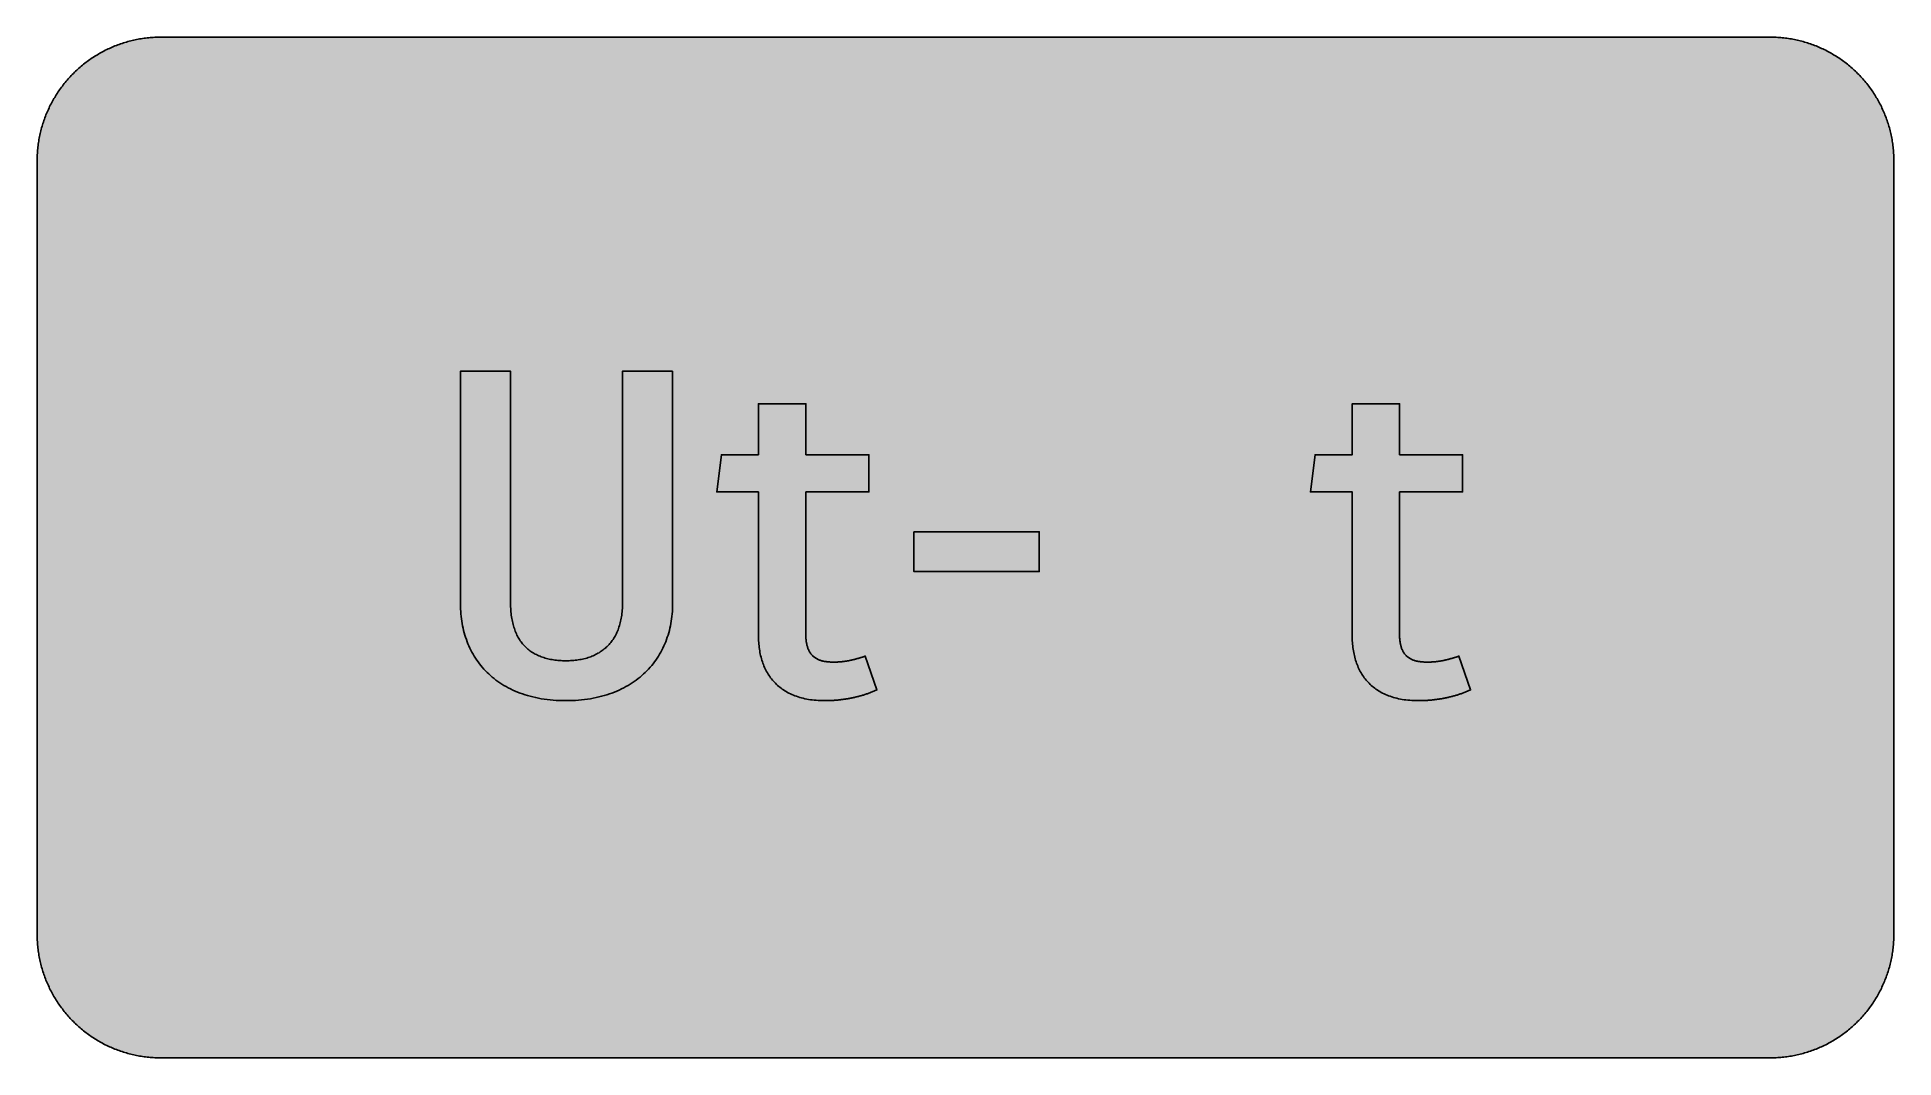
# Model space of a CAD drawing. Header units: millimetres. Extents: x 0 to 212, y 0 to 116.
import ezdxf

# ---------------------------------------------------------------- set-up
doc = ezdxf.new("R2010")
doc.units = ezdxf.units.MM

msp = doc.modelspace()

# ---------------------------------------------------------------- hatches: boundary and pattern name
for color, points in [(254, [(14.1633, 0.0536), (13.9878, 0.0533), (13.8125, 0.0559), (13.6373, 0.061), (13.462, 0.0686), (13.2893, 0.0787), (13.114, 0.0914), (12.9413, 0.1041), (12.7686, 0.1219), (12.5959, 0.1397), (12.4231, 0.16), (12.2504, 0.1829), (12.0777, 0.2057), (11.9075, 0.2337), (11.7373, 0.2616), (11.5672, 0.2921), (11.397, 0.3251), (11.2268, 0.3607), (11.0592, 0.3988), (10.8915, 0.4369), (10.7239, 0.4775), (10.5562, 0.5207), (10.3886, 0.5664), (10.2235, 0.6121), (10.0584, 0.6629), (9.8933, 0.7137), (9.7307, 0.7671), (9.5682, 0.8204), (9.4056, 0.8788), (9.2431, 0.9373), (9.083, 0.9982), (8.923, 1.0617), (8.763, 1.1252), (8.6055, 1.1938), (8.4455, 1.2624), (8.2906, 1.331), (8.1331, 1.4046), (7.9781, 1.4783), (7.8232, 1.5545), (7.6708, 1.6332), (7.5184, 1.7145), (7.366, 1.7958), (7.2161, 1.8796), (7.0663, 1.966), (6.919, 2.0523), (6.7716, 2.1438), (6.6243, 2.2352), (6.4795, 2.3266), (6.3348, 2.4232), (6.19, 2.5197), (6.0477, 2.6187), (5.908, 2.7178), (5.7683, 2.8194), (5.6286, 2.9235), (5.4915, 3.0302), (5.3543, 3.1369), (5.2197, 3.2461), (5.0851, 3.3579), (4.953, 3.4722), (4.8209, 3.5865), (4.6914, 3.7033), (4.5644, 3.8202), (4.4348, 3.9395), (4.3104, 4.0615), (4.1859, 4.1859), (4.0615, 4.3104), (3.9395, 4.4348), (3.8202, 4.5618), (3.7033, 4.6914), (3.5865, 4.8209), (3.4722, 4.953), (3.3579, 5.0851), (3.2487, 5.2197), (3.1369, 5.3543), (3.0302, 5.4915), (2.9235, 5.6286), (2.8194, 5.7683), (2.7178, 5.908), (2.6187, 6.0477), (2.5197, 6.19), (2.4232, 6.3348), (2.3266, 6.477), (2.2352, 6.6243), (2.1438, 6.7691), (2.0523, 6.919), (1.966, 7.0663), (1.8796, 7.2161), (1.7958, 7.366), (1.7145, 7.5184), (1.6332, 7.6708), (1.5545, 7.8232), (1.4783, 7.9781), (1.4046, 8.1331), (1.331, 8.2906), (1.2598, 8.4455), (1.1913, 8.603), (1.1252, 8.763), (1.0592, 8.923), (0.9982, 9.083), (0.9373, 9.2431), (0.8763, 9.4056), (0.8204, 9.5682), (0.7645, 9.7307), (0.7112, 9.8933), (0.6604, 10.0584), (0.6121, 10.2235), (0.5639, 10.3911), (0.5207, 10.5562), (0.4775, 10.7239), (0.4343, 10.8915), (0.3962, 11.0592), (0.3607, 11.2268), (0.3251, 11.397), (0.2921, 11.5672), (0.2616, 11.7373), (0.2311, 11.9075), (0.2057, 12.0802), (0.1803, 12.2504), (0.1575, 12.4231), (0.1372, 12.5959), (0.1194, 12.7686), (0.1041, 12.9413), (0.0889, 13.1166), (0.0787, 13.2893), (0.0686, 13.4645), (0.061, 13.6373), (0.0559, 13.8125), (0.0508, 13.9878), (0.0508, 14.163), (0.0522, 102.3592), (0.0508, 102.5322), (0.0559, 102.7074), (0.061, 102.8827), (0.0686, 103.058), (0.0787, 103.2307), (0.0889, 103.4059), (0.1041, 103.5787), (0.1194, 103.7514), (0.1372, 103.9241), (0.1575, 104.0968), (0.1803, 104.2695), (0.2057, 104.4423), (0.2311, 104.6124), (0.2616, 104.7826), (0.2921, 104.9528), (0.3251, 105.123), (0.3607, 105.2932), (0.3962, 105.4608), (0.4343, 105.6284), (0.4775, 105.7961), (0.5207, 105.9637), (0.5639, 106.1314), (0.6121, 106.2965), (0.6604, 106.4616), (0.7112, 106.6267), (0.7645, 106.7892), (0.8204, 106.9518), (0.8763, 107.1143), (0.9373, 107.2769), (0.9982, 107.4369), (1.0592, 107.5969), (1.1252, 107.757), (1.1913, 107.9144), (1.2598, 108.0745), (1.331, 108.2294), (1.4046, 108.3869), (1.4783, 108.5418), (1.5545, 108.6968), (1.6332, 108.8492), (1.7145, 109.0016), (1.7958, 109.154), (1.8796, 109.3038), (1.966, 109.4537), (2.0523, 109.601), (2.1438, 109.7483), (2.2352, 109.8956), (2.3266, 110.0404), (2.4232, 110.1852), (2.5197, 110.33), (2.6187, 110.4722), (2.7178, 110.6119), (2.8194, 110.7516), (2.9235, 110.8913), (3.0302, 111.0285), (3.1369, 111.1656), (3.2487, 111.3003), (3.3579, 111.4349), (3.4722, 111.567), (3.5865, 111.699), (3.7033, 111.8286), (3.8202, 111.9556), (3.9395, 112.0851), (4.0615, 112.2096), (4.1859, 112.334), (4.3104, 112.4585), (4.4348, 112.5804), (4.5644, 112.6998), (4.6914, 112.8166), (4.8209, 112.9335), (4.953, 113.0478), (5.0851, 113.1621), (5.2197, 113.2713), (5.3543, 113.3831), (5.4915, 113.4897), (5.6286, 113.5964), (5.7683, 113.7006), (5.908, 113.8022), (6.0477, 113.9012), (6.19, 114.0003), (6.3348, 114.0968), (6.4795, 114.1933), (6.6243, 114.2848), (6.7716, 114.3762), (6.919, 114.4676), (7.0663, 114.554), (7.2161, 114.6404), (7.366, 114.7242), (7.5184, 114.8055), (7.6708, 114.8867), (7.8232, 114.9655), (7.9781, 115.0417), (8.1331, 115.1153), (8.2906, 115.189), (8.4455, 115.2601), (8.6055, 115.3287), (8.763, 115.3947), (8.923, 115.4608), (9.083, 115.5217), (9.2431, 115.5827), (9.4056, 115.6437), (9.5682, 115.6995), (9.7307, 115.7554), (9.8933, 115.8088), (10.0584, 115.8596), (10.2235, 115.9078), (10.3886, 115.9561), (10.5562, 115.9993), (10.7239, 116.0424), (10.8915, 116.0856), (11.0592, 116.1237), (11.2268, 116.1593), (11.397, 116.1948), (11.5672, 116.2279), (11.7373, 116.2583), (11.9075, 116.2888), (12.0777, 116.3142), (12.2504, 116.3396), (12.4231, 116.3625), (12.5959, 116.3828), (12.7686, 116.4006), (12.9413, 116.4158), (13.114, 116.4311), (13.2893, 116.4412), (13.462, 116.4514), (13.6373, 116.459), (13.8125, 116.4641), (13.9878, 116.4692), (14.163, 116.4692), (197.6078, 116.4703), (197.7822, 116.4692), (197.9574, 116.4641), (198.1327, 116.459), (198.3054, 116.4514), (198.4807, 116.4412), (198.6534, 116.4311), (198.8287, 116.4158), (199.0014, 116.4006), (199.1741, 116.3828), (199.3468, 116.3625), (199.5195, 116.3396), (199.6897, 116.3142), (199.8624, 116.2888), (200.0326, 116.2583), (200.2028, 116.2279), (200.373, 116.1948), (200.5432, 116.1593), (200.7108, 116.1237), (200.8784, 116.0856), (201.0461, 116.0424), (201.2137, 115.9993), (201.3788, 115.9561), (201.5465, 115.9078), (201.7116, 115.8596), (201.8767, 115.8088), (202.0392, 115.7554), (202.2018, 115.6995), (202.3643, 115.6437), (202.5269, 115.5827), (202.6869, 115.5217), (202.8469, 115.4608), (203.007, 115.3947), (203.167, 115.3287), (203.3245, 115.2601), (203.4794, 115.189), (203.6369, 115.1153), (203.7918, 115.0417), (203.9468, 114.9655), (204.0992, 114.8867), (204.2516, 114.8055), (204.404, 114.7242), (204.5538, 114.6404), (204.7037, 114.554), (204.8535, 114.4676), (205.0009, 114.3762), (205.1456, 114.2848), (205.293, 114.1933), (205.4352, 114.0968), (205.58, 114.0003), (205.7222, 113.9012), (205.8619, 113.8022), (206.0016, 113.7006), (206.1413, 113.5964), (206.2785, 113.4897), (206.4156, 113.3831), (206.5503, 113.2713), (206.6849, 113.1621), (206.817, 113.0478), (206.949, 112.9335), (207.0786, 112.8166), (207.2081, 112.6998), (207.3351, 112.5804), (207.4596, 112.4585), (207.584, 112.334), (207.7085, 112.2096), (207.8304, 112.0851), (207.9498, 111.9556), (208.0666, 111.8286), (208.1835, 111.699), (208.2978, 111.567), (208.4121, 111.4349), (208.5238, 111.3003), (208.6331, 111.1656), (208.7397, 111.0285), (208.8464, 110.8913), (208.9506, 110.7516), (209.0522, 110.6119), (209.1512, 110.4722), (209.2503, 110.33), (209.3468, 110.1852), (209.4433, 110.0404), (209.5348, 109.8956), (209.6262, 109.7483), (209.7176, 109.601), (209.804, 109.4537), (209.8904, 109.3038), (209.9742, 109.154), (210.0555, 109.0016), (210.1367, 108.8492), (210.2155, 108.6968), (210.2917, 108.5418), (210.3653, 108.3869), (210.439, 108.2294), (210.5076, 108.0745), (210.5762, 107.9144), (210.6447, 107.757), (210.7082, 107.5969), (210.7717, 107.4369), (210.8327, 107.2769), (210.8911, 107.1143), (210.9495, 106.9518), (211.0029, 106.7892), (211.0562, 106.6267), (211.107, 106.4616), (211.1578, 106.2965), (211.2035, 106.1314), (211.2493, 105.9637), (211.2924, 105.7961), (211.3331, 105.6284), (211.3712, 105.4608), (211.4093, 105.2932), (211.4448, 105.123), (211.4779, 104.9528), (211.5083, 104.7826), (211.5363, 104.6124), (211.5642, 104.4423), (211.5871, 104.2695), (211.6099, 104.0968), (211.6303, 103.9241), (211.648, 103.7514), (211.6658, 103.5787), (211.6785, 103.4059), (211.6912, 103.2307), (211.7014, 103.058), (211.709, 102.8827), (211.7141, 102.7074), (211.7166, 102.5322), (211.7166, 102.3569), (211.7189, 14.1647), (211.7166, 13.9878), (211.7141, 13.8125), (211.709, 13.6373), (211.7014, 13.4645), (211.6912, 13.2893), (211.6785, 13.1166), (211.6658, 12.9413), (211.648, 12.7686), (211.6303, 12.5959), (211.6099, 12.4231), (211.5871, 12.2504), (211.5642, 12.0802), (211.5363, 11.9075), (211.5083, 11.7373), (211.4779, 11.5672), (211.4448, 11.397), (211.4093, 11.2268), (211.3712, 11.0592), (211.3331, 10.8915), (211.2924, 10.7239), (211.2493, 10.5562), (211.2035, 10.3911), (211.1578, 10.2235), (211.107, 10.0584), (211.0562, 9.8933), (211.0029, 9.7307), (210.9495, 9.5682), (210.8911, 9.4056), (210.8327, 9.2431), (210.7717, 9.083), (210.7082, 8.923), (210.6447, 8.763), (210.5762, 8.603), (210.5076, 8.4455), (210.439, 8.2906), (210.3653, 8.1331), (210.2917, 7.9781), (210.2155, 7.8232), (210.1367, 7.6708), (210.0555, 7.5184), (209.9742, 7.366), (209.8904, 7.2161), (209.804, 7.0663), (209.7176, 6.919), (209.6262, 6.7691), (209.5348, 6.6243), (209.4433, 6.477), (209.3468, 6.3348), (209.2503, 6.19), (209.1512, 6.0477), (209.0522, 5.908), (208.9506, 5.7683), (208.8464, 5.6286), (208.7397, 5.4915), (208.6331, 5.3543), (208.5238, 5.2197), (208.4121, 5.0851), (208.2978, 4.953), (208.1835, 4.8209), (208.0666, 4.6914), (207.9498, 4.5618), (207.8304, 4.4348), (207.7085, 4.3104), (207.584, 4.1859), (207.4596, 4.0615), (207.3351, 3.9395), (207.2081, 3.8202), (207.0786, 3.7033), (206.949, 3.5865), (206.817, 3.4722), (206.6849, 3.3579), (206.5503, 3.2461), (206.4156, 3.1369), (206.2785, 3.0302), (206.1413, 2.9235), (206.0016, 2.8194), (205.8619, 2.7178), (205.7222, 2.6187), (205.58, 2.5197), (205.4352, 2.4232), (205.293, 2.3266), (205.1456, 2.2352), (205.0009, 2.1438), (204.8535, 2.0523), (204.7037, 1.966), (204.5538, 1.8796), (204.404, 1.7958), (204.2516, 1.7145), (204.0992, 1.6332), (203.9468, 1.5545), (203.7918, 1.4783), (203.6369, 1.4046), (203.4794, 1.331), (203.3245, 1.2624), (203.167, 1.1938), (203.007, 1.1252), (202.8469, 1.0617), (202.6869, 0.9982), (202.5269, 0.9373), (202.3643, 0.8788), (202.2018, 0.8204), (202.0392, 0.7671), (201.8767, 0.7137), (201.7116, 0.6629), (201.5465, 0.6121), (201.3788, 0.5664), (201.2137, 0.5207), (201.0461, 0.4775), (200.8784, 0.4369), (200.7108, 0.3988), (200.5432, 0.3607), (200.373, 0.3251), (200.2028, 0.2921), (200.0326, 0.2616), (199.8624, 0.2337), (199.6897, 0.2057), (199.5195, 0.1829), (199.3468, 0.16), (199.1741, 0.1397), (199.0014, 0.1219), (198.8287, 0.1041), (198.6534, 0.0914), (198.4807, 0.0787), (198.3054, 0.0686), (198.1327, 0.061), (197.9574, 0.0559), (197.7822, 0.0533), (197.6069, 0.0533)]), (59, [(72.4958, 78.3689), (66.7812, 78.3689), (66.7812, 51.912), (66.7791, 51.7068), (66.7715, 51.5061), (66.7639, 51.308), (66.7512, 51.1124), (66.736, 50.9219), (66.7156, 50.734), (66.6928, 50.5485), (66.6648, 50.3682), (66.6344, 50.1879), (66.6013, 50.0151), (66.5658, 49.8424), (66.5251, 49.6748), (66.4794, 49.5071), (66.4337, 49.3471), (66.3829, 49.1871), (66.3296, 49.0322), (66.2711, 48.8798), (66.2127, 48.7299), (66.1492, 48.5851), (66.0806, 48.4429), (66.0121, 48.3032), (65.9384, 48.166), (65.8622, 48.0339), (65.7835, 47.9044), (65.7022, 47.7774), (65.6158, 47.6529), (65.5269, 47.5336), (65.4355, 47.4167), (65.3415, 47.3024), (65.245, 47.1932), (65.1434, 47.0865), (65.0392, 46.9824), (64.9351, 46.8808), (64.8259, 46.7843), (64.7116, 46.6903), (64.5973, 46.5988), (64.4804, 46.5099), (64.3585, 46.4261), (64.2366, 46.3448), (64.1096, 46.2661), (63.9826, 46.1924), (63.8505, 46.1188), (63.7159, 46.0502), (63.5787, 45.9842), (63.4416, 45.9232), (63.2993, 45.8648), (63.1546, 45.8089), (63.0072, 45.7556), (62.8574, 45.7073), (62.705, 45.659), (62.55, 45.6184), (62.3926, 45.5778), (62.2325, 45.5397), (62.0725, 45.5066), (61.9074, 45.4762), (61.7398, 45.4508), (61.5721, 45.4254), (61.3994, 45.405), (61.2267, 45.3873), (61.0514, 45.3746), (60.8711, 45.3619), (60.6908, 45.3542), (60.5079, 45.3492), (60.325, 45.3492), (60.1396, 45.3492), (59.9567, 45.3542), (59.7764, 45.3619), (59.5986, 45.372), (59.4233, 45.3873), (59.2506, 45.405), (59.0804, 45.4254), (58.9128, 45.4482), (58.7477, 45.4736), (58.5851, 45.5041), (58.4251, 45.5371), (58.2676, 45.5727), (58.1152, 45.6133), (57.9628, 45.654), (57.8129, 45.6997), (57.6656, 45.7479), (57.5208, 45.8013), (57.3786, 45.8546), (57.2414, 45.913), (57.1043, 45.974), (56.9722, 46.04), (56.8401, 46.1061), (56.7131, 46.1772), (56.5861, 46.2534), (56.4642, 46.3296), (56.3448, 46.4109), (56.228, 46.4947), (56.1137, 46.5811), (56.0019, 46.6725), (55.8952, 46.7665), (55.7886, 46.863), (55.687, 46.9621), (55.5879, 47.0662), (55.4914, 47.1729), (55.3974, 47.2821), (55.306, 47.3964), (55.2171, 47.5107), (55.1332, 47.6326), (55.052, 47.7545), (54.9732, 47.8815), (54.897, 48.0111), (54.8234, 48.1432), (54.7548, 48.2803), (54.6862, 48.4175), (54.6227, 48.5623), (54.5643, 48.707), (54.5059, 48.8569), (54.4525, 49.0093), (54.4017, 49.1668), (54.3535, 49.3243), (54.3077, 49.4868), (54.2671, 49.6545), (54.229, 49.8246), (54.1934, 49.9974), (54.163, 50.1726), (54.135, 50.353), (54.1096, 50.5358), (54.0868, 50.7213), (54.069, 50.9118), (54.0537, 51.1048), (54.041, 51.3004), (54.0334, 51.501), (54.0283, 51.7042), (54.0258, 51.91), (54.0272, 78.3689), (48.3126, 78.3689), (48.3126, 51.8058), (48.3133, 51.5214), (48.3235, 51.2369), (48.3387, 50.9575), (48.3591, 50.6781), (48.387, 50.4012), (48.4175, 50.1269), (48.4581, 49.8551), (48.5013, 49.5833), (48.5521, 49.3166), (48.608, 49.0525), (48.6715, 48.7883), (48.7401, 48.5292), (48.8137, 48.2727), (48.895, 48.0187), (48.9814, 47.7647), (49.0728, 47.5183), (49.1693, 47.2719), (49.2735, 47.0306), (49.3827, 46.7919), (49.4995, 46.5557), (49.6189, 46.322), (49.7484, 46.0934), (49.8805, 45.8699), (50.0202, 45.6489), (50.165, 45.4304), (50.3149, 45.2171), (50.4723, 45.0063), (50.6324, 44.8005), (50.8025, 44.5999), (50.9753, 44.4017), (51.1556, 44.2087), (51.341, 44.0182), (51.5315, 43.8353), (51.7296, 43.655), (51.9328, 43.4797), (52.1411, 43.3095), (52.357, 43.1444), (52.5755, 42.9819), (52.8015, 42.8269), (53.0352, 42.6771), (53.2714, 42.5298), (53.5153, 42.3901), (53.7642, 42.2554), (54.0207, 42.1259), (54.2823, 42.0014), (54.549, 41.8821), (54.8208, 41.7703), (55.0977, 41.6611), (55.3822, 41.562), (55.6717, 41.4655), (55.9664, 41.3766), (56.2686, 41.2928), (56.5734, 41.214), (56.8858, 41.1455), (57.2059, 41.0794), (57.5285, 41.021), (57.8587, 40.9702), (58.1939, 40.9245), (58.5343, 40.8864), (58.8797, 40.8559), (59.2328, 40.8305), (59.5909, 40.8127), (59.9542, 40.8026), (60.325, 40.7975), (60.6933, 40.8026), (61.0565, 40.8127), (61.4147, 40.8305), (61.7677, 40.8559), (62.1157, 40.8864), (62.4586, 40.9245), (62.7939, 40.9702), (63.1266, 41.021), (63.4517, 41.0794), (63.7718, 41.1455), (64.0867, 41.214), (64.3941, 41.2928), (64.6989, 41.3766), (64.9961, 41.4655), (65.2882, 41.562), (65.5752, 41.6611), (65.8546, 41.7703), (66.1314, 41.8821), (66.4007, 42.0014), (66.6648, 42.1259), (66.9214, 42.2554), (67.1754, 42.3901), (67.4218, 42.5298), (67.6631, 42.6771), (67.8993, 42.8269), (68.1279, 42.9819), (68.3514, 43.1444), (68.5698, 43.3095), (68.7832, 43.4797), (68.9889, 43.655), (69.1896, 43.8353), (69.3852, 44.0182), (69.5757, 44.2087), (69.7586, 44.4017), (69.9364, 44.5999), (70.1091, 44.8005), (70.2742, 45.0063), (70.4342, 45.2171), (70.5891, 45.4304), (70.7365, 45.6489), (70.8787, 45.8699), (71.0159, 46.0934), (71.1454, 46.322), (71.2699, 46.5557), (71.3892, 46.7919), (71.501, 47.0306), (71.6077, 47.2719), (71.7093, 47.5183), (71.8033, 47.7647), (71.8922, 48.0187), (71.976, 48.2727), (72.0522, 48.5292), (72.1233, 48.7883), (72.1868, 49.0525), (72.2452, 49.3166), (72.296, 49.5833), (72.3443, 49.8551), (72.3824, 50.1269), (72.4179, 50.4012), (72.4459, 50.6781), (72.4662, 50.9575), (72.4814, 51.2369), (72.4916, 51.5214), (72.4941, 51.8033)]), (59, [(82.2854, 48.2078), (82.2858, 48.006), (82.2909, 47.8079), (82.2985, 47.6123), (82.3112, 47.4167), (82.3265, 47.2237), (82.3468, 47.0332), (82.3697, 46.8452), (82.3951, 46.6573), (82.423, 46.4718), (82.456, 46.289), (82.4941, 46.1086), (82.5322, 45.9308), (82.5779, 45.7556), (82.6237, 45.5803), (82.6745, 45.4101), (82.7303, 45.2399), (82.7862, 45.0723), (82.8497, 44.9097), (82.9132, 44.7472), (82.9818, 44.5897), (83.0555, 44.4322), (83.1317, 44.2773), (83.2104, 44.1274), (83.2942, 43.9776), (83.3806, 43.8328), (83.472, 43.6905), (83.5685, 43.5508), (83.6651, 43.4137), (83.7667, 43.2791), (83.8733, 43.147), (83.9826, 43.02), (84.0969, 42.8955), (84.2137, 42.7736), (84.3356, 42.6542), (84.4601, 42.5399), (84.5896, 42.4256), (84.7217, 42.3189), (84.8589, 42.2123), (84.9986, 42.1107), (85.1433, 42.0116), (85.2907, 41.9176), (85.4431, 41.8262), (85.598, 41.7373), (85.758, 41.6535), (85.9206, 41.5722), (86.0908, 41.496), (86.2609, 41.4223), (86.4362, 41.3537), (86.6165, 41.2877), (86.7994, 41.2267), (86.9874, 41.1683), (87.1804, 41.115), (87.376, 41.0642), (87.5741, 41.0185), (87.7799, 40.9778), (87.9881, 40.9397), (88.199, 40.9067), (88.4149, 40.8788), (88.6358, 40.8534), (88.8594, 40.833), (89.088, 40.8178), (89.3216, 40.8076), (89.5579, 40.8), (89.7992, 40.7975), (89.8957, 40.7975), (89.9922, 40.8), (90.0887, 40.8), (90.1852, 40.8026), (90.2818, 40.8051), (90.3783, 40.8076), (90.4748, 40.8127), (90.5688, 40.8153), (90.6653, 40.8203), (90.7618, 40.8254), (90.8583, 40.8305), (90.9523, 40.8381), (91.0488, 40.8457), (91.1454, 40.8534), (91.2393, 40.861), (91.3359, 40.8686), (91.4298, 40.8788), (91.5264, 40.8889), (91.6203, 40.8991), (91.7169, 40.9092), (91.8108, 40.9219), (91.9048, 40.9346), (92.0013, 40.9473), (92.0953, 40.96), (92.1893, 40.9727), (92.2833, 40.988), (92.3773, 41.0032), (92.4712, 41.0185), (92.5652, 41.0362), (92.6592, 41.0515), (92.7532, 41.0693), (92.8472, 41.0896), (92.9411, 41.1074), (93.0351, 41.1277), (93.1291, 41.148), (93.2205, 41.1683), (93.3145, 41.1886), (93.4085, 41.2115), (93.4999, 41.2344), (93.5939, 41.2572), (93.6854, 41.2801), (93.7793, 41.3055), (93.8708, 41.3309), (93.9622, 41.3563), (94.0537, 41.3842), (94.1476, 41.4096), (94.2391, 41.4376), (94.3305, 41.468), (94.422, 41.496), (94.5134, 41.5265), (94.6048, 41.5569), (94.6963, 41.5874), (94.7877, 41.6204), (94.8766, 41.6509), (94.9681, 41.6865), (95.0595, 41.7195), (95.1484, 41.7525), (95.2398, 41.7881), (95.3287, 41.8262), (95.4202, 41.8617), (95.5091, 41.8998), (95.598, 41.9379), (95.6894, 41.976), (95.7783, 42.0141), (94.4563, 45.8787), (94.3915, 45.8546), (94.328, 45.8343), (94.2645, 45.8114), (94.201, 45.7911), (94.1375, 45.7708), (94.0765, 45.7505), (94.0156, 45.7302), (93.9521, 45.7098), (93.8911, 45.6921), (93.8327, 45.6743), (93.7717, 45.654), (93.7108, 45.6362), (93.6523, 45.6184), (93.5939, 45.6032), (93.533, 45.5854), (93.4745, 45.5676), (93.4161, 45.5524), (93.3602, 45.5371), (93.3018, 45.5219), (93.2434, 45.5066), (93.1875, 45.4914), (93.1291, 45.4787), (93.0732, 45.4635), (93.0173, 45.4508), (92.9589, 45.4381), (92.903, 45.4254), (92.8472, 45.4127), (92.7913, 45.4), (92.7354, 45.3873), (92.6821, 45.3771), (92.6262, 45.3644), (92.5703, 45.3542), (92.5144, 45.3441), (92.4611, 45.3339), (92.4052, 45.3238), (92.3493, 45.3161), (92.296, 45.306), (92.2401, 45.2984), (92.1868, 45.2907), (92.1309, 45.2806), (92.0775, 45.273), (92.0217, 45.2679), (91.9683, 45.2603), (91.9124, 45.2526), (91.8591, 45.2476), (91.8032, 45.2399), (91.7499, 45.2349), (91.694, 45.2298), (91.6407, 45.2247), (91.5848, 45.2196), (91.5289, 45.2171), (91.4756, 45.212), (91.4197, 45.2095), (91.3638, 45.2044), (91.3079, 45.2018), (91.2546, 45.1993), (91.1987, 45.1968), (91.1428, 45.1968), (91.0869, 45.1942), (91.0285, 45.1917), (90.9726, 45.1917), (90.9168, 45.1917), (90.8609, 45.1891), (90.8025, 45.1891), (90.6932, 45.1917), (90.584, 45.1942), (90.4799, 45.1968), (90.3757, 45.2044), (90.2741, 45.212), (90.1751, 45.2196), (90.0786, 45.2323), (89.9846, 45.245), (89.8931, 45.2577), (89.8042, 45.273), (89.7153, 45.2907), (89.6315, 45.3111), (89.5477, 45.3314), (89.4664, 45.3542), (89.3877, 45.3796), (89.3115, 45.405), (89.2353, 45.4304), (89.1642, 45.4609), (89.093, 45.4914), (89.0245, 45.5219), (88.9584, 45.5574), (88.8924, 45.593), (88.8289, 45.6286), (88.7679, 45.6667), (88.7095, 45.7073), (88.6536, 45.7479), (88.5977, 45.7911), (88.5444, 45.8368), (88.4936, 45.8826), (88.4428, 45.9308), (88.3945, 45.9791), (88.3488, 46.0299), (88.3056, 46.0832), (88.2625, 46.1366), (88.2218, 46.1924), (88.1812, 46.2483), (88.1456, 46.3067), (88.1075, 46.3652), (88.0745, 46.4261), (88.0415, 46.4896), (88.011, 46.5531), (87.9805, 46.6192), (87.9526, 46.6852), (87.9272, 46.7538), (87.9018, 46.8249), (87.8764, 46.896), (87.8561, 46.9697), (87.8357, 47.0433), (87.8154, 47.117), (87.7976, 47.1957), (87.7799, 47.2745), (87.7672, 47.3532), (87.7519, 47.4345), (87.7392, 47.5158), (87.7291, 47.6021), (87.7189, 47.686), (87.7087, 47.7723), (87.7011, 47.8612), (87.696, 47.9501), (87.691, 48.0416), (87.6859, 48.133), (87.6833, 48.227), (87.6833, 48.321), (87.6808, 48.4175), (87.6833, 64.6105), (94.8792, 64.6105), (94.8792, 68.8439), (87.6833, 68.8439), (87.6833, 74.6647), (82.2854, 74.6647), (82.2854, 68.8439), (78.0521, 68.8439), (77.5229, 64.6105), (82.2854, 64.6105)]), (59, [(149.9665, 48.2078), (149.9667, 48.006), (149.9718, 47.8079), (149.9819, 47.6123), (149.9921, 47.4167), (150.0073, 47.2237), (150.0276, 47.0332), (150.0505, 46.8452), (150.0759, 46.6573), (150.1038, 46.4718), (150.1369, 46.289), (150.175, 46.1086), (150.2131, 45.9308), (150.2588, 45.7556), (150.3045, 45.5803), (150.3553, 45.4101), (150.4112, 45.2399), (150.4671, 45.0723), (150.5306, 44.9097), (150.5941, 44.7472), (150.6626, 44.5897), (150.7363, 44.4322), (150.8125, 44.2773), (150.8912, 44.1274), (150.9751, 43.9776), (151.0614, 43.8328), (151.1529, 43.6905), (151.2468, 43.5508), (151.3459, 43.4137), (151.4475, 43.2791), (151.5542, 43.147), (151.6634, 43.02), (151.7777, 42.8955), (151.8945, 42.7736), (152.0165, 42.6542), (152.1409, 42.5399), (152.2679, 42.4256), (152.4025, 42.3189), (152.5372, 42.2123), (152.6769, 42.1107), (152.8216, 42.0116), (152.969, 41.9176), (153.1214, 41.8262), (153.2788, 41.7373), (153.4389, 41.6535), (153.6014, 41.5722), (153.7691, 41.496), (153.9418, 41.4223), (154.117, 41.3537), (154.2974, 41.2877), (154.4803, 41.2267), (154.6682, 41.1683), (154.8587, 41.115), (155.0543, 41.0642), (155.255, 41.0185), (155.4582, 40.9778), (155.6664, 40.9397), (155.8773, 40.9067), (156.0957, 40.8788), (156.3141, 40.8534), (156.5402, 40.833), (156.7688, 40.8178), (156.9999, 40.8076), (157.2362, 40.8), (157.4775, 40.7975), (157.574, 40.7975), (157.6705, 40.8), (157.767, 40.8), (157.8635, 40.8026), (157.9601, 40.8051), (158.0566, 40.8076), (158.1531, 40.8127), (158.2496, 40.8153), (158.3461, 40.8203), (158.4427, 40.8254), (158.5366, 40.8305), (158.6332, 40.8381), (158.7297, 40.8457), (158.8237, 40.8534), (158.9202, 40.861), (159.0167, 40.8686), (159.1107, 40.8788), (159.2072, 40.8889), (159.3012, 40.8991), (159.3952, 40.9092), (159.4917, 40.9219), (159.5857, 40.9346), (159.6796, 40.9473), (159.7762, 40.96), (159.8701, 40.9727), (159.9641, 40.988), (160.0581, 41.0032), (160.1521, 41.0185), (160.2461, 41.0362), (160.34, 41.0515), (160.434, 41.0693), (160.528, 41.0896), (160.622, 41.1074), (160.716, 41.1277), (160.8074, 41.148), (160.9014, 41.1683), (160.9954, 41.1886), (161.0868, 41.2115), (161.1808, 41.2344), (161.2722, 41.2572), (161.3662, 41.2801), (161.4576, 41.3055), (161.5516, 41.3309), (161.6431, 41.3563), (161.7345, 41.3842), (161.8259, 41.4096), (161.9199, 41.4376), (162.0114, 41.468), (162.1028, 41.496), (162.1942, 41.5265), (162.2857, 41.5569), (162.3771, 41.5874), (162.466, 41.6204), (162.5575, 41.6509), (162.6489, 41.6865), (162.7403, 41.7195), (162.8292, 41.7525), (162.9207, 41.7881), (163.0096, 41.8262), (163.101, 41.8617), (163.1899, 41.8998), (163.2788, 41.9379), (163.3703, 41.976), (163.4592, 42.0141), (162.1374, 45.8787), (162.0723, 45.8546), (162.0088, 45.8343), (161.9453, 45.8114), (161.8818, 45.7911), (161.8183, 45.7708), (161.7574, 45.7505), (161.6939, 45.7302), (161.6329, 45.7098), (161.5719, 45.6921), (161.511, 45.6743), (161.4526, 45.654), (161.3916, 45.6362), (161.3332, 45.6184), (161.2722, 45.6032), (161.2138, 45.5854), (161.1554, 45.5676), (161.097, 45.5524), (161.0385, 45.5371), (160.9827, 45.5219), (160.9242, 45.5066), (160.8658, 45.4914), (160.8099, 45.4787), (160.7541, 45.4635), (160.6956, 45.4508), (160.6398, 45.4381), (160.5839, 45.4254), (160.528, 45.4127), (160.4721, 45.4), (160.4162, 45.3873), (160.3604, 45.3771), (160.3045, 45.3644), (160.2511, 45.3542), (160.1953, 45.3441), (160.1394, 45.3339), (160.086, 45.3238), (160.0302, 45.3161), (159.9743, 45.306), (159.9209, 45.2984), (159.8651, 45.2907), (159.8117, 45.2806), (159.7558, 45.273), (159.7025, 45.2679), (159.6466, 45.2603), (159.5933, 45.2526), (159.5374, 45.2476), (159.4841, 45.2399), (159.4282, 45.2349), (159.3748, 45.2298), (159.319, 45.2247), (159.2656, 45.2196), (159.2097, 45.2171), (159.1539, 45.212), (159.1005, 45.2095), (159.0446, 45.2044), (158.9888, 45.2018), (158.9329, 45.1993), (158.8795, 45.1968), (158.8237, 45.1968), (158.7678, 45.1942), (158.7094, 45.1917), (158.6535, 45.1917), (158.5976, 45.1917), (158.5417, 45.1891), (158.4833, 45.1891), (158.3741, 45.1917), (158.2649, 45.1942), (158.1607, 45.1968), (158.0566, 45.2044), (157.955, 45.212), (157.8559, 45.2196), (157.7594, 45.2323), (157.6654, 45.245), (157.574, 45.2577), (157.4851, 45.273), (157.3962, 45.2907), (157.3124, 45.3111), (157.2285, 45.3314), (157.1473, 45.3542), (157.0685, 45.3796), (156.9923, 45.405), (156.9161, 45.4304), (156.845, 45.4609), (156.7739, 45.4914), (156.7053, 45.5219), (156.6393, 45.5574), (156.5732, 45.593), (156.5097, 45.6286), (156.4488, 45.6667), (156.3903, 45.7073), (156.3345, 45.7479), (156.2786, 45.7911), (156.2252, 45.8368), (156.1744, 45.8826), (156.1236, 45.9308), (156.0754, 45.9791), (156.0297, 46.0299), (155.9865, 46.0832), (155.9433, 46.1366), (155.9027, 46.1924), (155.862, 46.2483), (155.8239, 46.3067), (155.7884, 46.3652), (155.7553, 46.4261), (155.7223, 46.4896), (155.6893, 46.5531), (155.6614, 46.6192), (155.6334, 46.6852), (155.6055, 46.7538), (155.5801, 46.8249), (155.5572, 46.896), (155.5344, 46.9697), (155.514, 47.0433), (155.4963, 47.117), (155.4785, 47.1957), (155.4607, 47.2745), (155.4455, 47.3532), (155.4328, 47.4345), (155.4201, 47.5158), (155.4074, 47.6021), (155.3972, 47.686), (155.3896, 47.7723), (155.382, 47.8612), (155.3743, 47.9501), (155.3693, 48.0416), (155.3667, 48.133), (155.3642, 48.227), (155.3616, 48.321), (155.3616, 48.4175), (155.3626, 64.6105), (162.5604, 64.6105), (162.5604, 68.8439), (155.3626, 68.8439), (155.3626, 74.6647), (149.9665, 74.6647), (149.9665, 68.8439), (145.7332, 68.8439), (145.204, 64.6105), (149.9665, 64.6105)]), (59, [(100.0125, 60.0601), (114.3, 60.0601), (114.3, 55.5099), (100.0125, 55.5099)])]:
    msp.add_hatch(color=color).paths.add_polyline_path(points)
h = msp.add_hatch(color=59)
h.paths.add_polyline_path([(14.1633, 3.5814), (13.8887, 3.5839), (13.6169, 3.5941), (13.3477, 3.6119), (13.081, 3.6347), (12.8143, 3.6652), (12.5501, 3.7008), (12.2885, 3.7465), (12.0294, 3.7948), (11.7729, 3.8506), (11.5164, 3.9141), (11.2649, 3.9827), (11.016, 4.0564), (10.7671, 4.1351), (10.5232, 4.2215), (10.2819, 4.3129), (10.0432, 4.412), (9.8069, 4.5161), (9.5733, 4.6228), (9.3447, 4.7371), (9.1186, 4.8565), (8.8951, 4.9809), (8.6741, 5.113), (8.4582, 5.2476), (8.2448, 5.3873), (8.0366, 5.5321), (7.8308, 5.682), (7.6276, 5.8369), (7.4295, 5.9969), (7.2365, 6.1595), (7.046, 6.3297), (6.8605, 6.5024), (6.6777, 6.6802), (6.5024, 6.8605), (6.3271, 7.046), (6.1595, 7.2365), (5.9969, 7.432), (5.8369, 7.6302), (5.682, 7.8308), (5.5321, 8.0366), (5.3873, 8.2448), (5.2451, 8.4582), (5.1105, 8.6741), (4.9809, 8.8951), (4.8565, 9.1186), (4.7371, 9.3447), (4.6228, 9.5758), (4.5136, 9.8069), (4.4094, 10.0432), (4.3129, 10.2819), (4.2215, 10.5232), (4.1351, 10.7696), (4.0538, 11.016), (3.9802, 11.2649), (3.9116, 11.5189), (3.8506, 11.7729), (3.7948, 12.0294), (3.744, 12.2911), (3.7008, 12.5527), (3.6627, 12.8143), (3.6322, 13.081), (3.6093, 13.3502), (3.5916, 13.6195), (3.5814, 13.8913), (3.5789, 14.163), (3.58, 102.3592), (3.5814, 102.6312), (3.5916, 102.903), (3.6093, 103.1723), (3.6322, 103.439), (3.6627, 103.7057), (3.7008, 103.9698), (3.744, 104.2314), (3.7948, 104.4905), (3.8506, 104.7471), (3.9116, 105.0036), (3.9802, 105.2551), (4.0538, 105.504), (4.1351, 105.7529), (4.2215, 105.9967), (4.3129, 106.238), (4.4094, 106.4768), (4.5136, 106.713), (4.6228, 106.9467), (4.7371, 107.1753), (4.8565, 107.4014), (4.9809, 107.6249), (5.1105, 107.8459), (5.2451, 108.0618), (5.3873, 108.2751), (5.5321, 108.4834), (5.682, 108.6891), (5.8369, 108.8923), (5.9969, 109.0905), (6.1595, 109.2835), (6.3271, 109.474), (6.5024, 109.6594), (6.6777, 109.8423), (6.8605, 110.0176), (7.046, 110.1928), (7.2365, 110.3605), (7.4295, 110.523), (7.6276, 110.683), (7.8308, 110.838), (8.0366, 110.9878), (8.2448, 111.1326), (8.4582, 111.2749), (8.6741, 111.4095), (8.8951, 111.539), (9.1186, 111.6635), (9.3447, 111.7829), (9.5733, 111.8972), (9.8069, 112.0064), (10.0432, 112.1105), (10.2819, 112.207), (10.5232, 112.2985), (10.7671, 112.3848), (11.016, 112.4661), (11.2649, 112.5398), (11.5164, 112.6084), (11.7729, 112.6693), (12.0294, 112.7252), (12.2885, 112.776), (12.5501, 112.8192), (12.8143, 112.8573), (13.081, 112.8878), (13.3477, 112.9106), (13.6169, 112.9284), (13.8887, 112.9386), (14.163, 112.9411), (197.6078, 112.9425), (197.8787, 112.9386), (198.1505, 112.9284), (198.4197, 112.9106), (198.689, 112.8878), (198.9557, 112.8573), (199.2173, 112.8192), (199.4789, 112.776), (199.7405, 112.7252), (199.9971, 112.6693), (200.2511, 112.6084), (200.5051, 112.5398), (200.754, 112.4661), (201.0004, 112.3848), (201.2467, 112.2985), (201.488, 112.207), (201.7268, 112.1105), (201.963, 112.0064), (202.1942, 111.8972), (202.4253, 111.7829), (202.6514, 111.6635), (202.8749, 111.539), (203.0959, 111.4095), (203.3118, 111.2749), (203.5251, 111.1326), (203.7334, 110.9878), (203.9391, 110.838), (204.1398, 110.683), (204.3379, 110.523), (204.5335, 110.3605), (204.724, 110.1928), (204.9094, 110.0176), (205.0898, 109.8423), (205.2676, 109.6594), (205.4403, 109.474), (205.6105, 109.2835), (205.773, 109.0905), (205.933, 108.8923), (206.088, 108.6891), (206.2378, 108.4834), (206.3826, 108.2751), (206.5223, 108.0618), (206.6569, 107.8459), (206.789, 107.6249), (206.9135, 107.4014), (207.0329, 107.1753), (207.1472, 106.9467), (207.2538, 106.713), (207.358, 106.4768), (207.457, 106.238), (207.5485, 105.9967), (207.6348, 105.7529), (207.7136, 105.504), (207.7872, 105.2551), (207.8558, 105.0036), (207.9193, 104.7471), (207.9752, 104.4905), (208.0235, 104.2314), (208.0692, 103.9698), (208.1047, 103.7057), (208.1352, 103.439), (208.1581, 103.1723), (208.1759, 102.903), (208.186, 102.6312), (208.1911, 102.3569), (208.1911, 14.1647), (208.186, 13.8913), (208.1759, 13.6195), (208.1581, 13.3502), (208.1352, 13.081), (208.1047, 12.8143), (208.0692, 12.5527), (208.0235, 12.2911), (207.9752, 12.0294), (207.9193, 11.7729), (207.8558, 11.5189), (207.7872, 11.2649), (207.7136, 11.016), (207.6348, 10.7696), (207.5485, 10.5232), (207.457, 10.2819), (207.358, 10.0432), (207.2538, 9.8069), (207.1472, 9.5758), (207.0329, 9.3447), (206.9135, 9.1186), (206.789, 8.8951), (206.6569, 8.6741), (206.5223, 8.4582), (206.3826, 8.2448), (206.2378, 8.0366), (206.088, 7.8308), (205.933, 7.6302), (205.773, 7.432), (205.6105, 7.2365), (205.4403, 7.046), (205.2676, 6.8605), (205.0898, 6.6802), (204.9094, 6.5024), (204.724, 6.3297), (204.5335, 6.1595), (204.3379, 5.9969), (204.1398, 5.8369), (203.9391, 5.682), (203.7334, 5.5321), (203.5251, 5.3873), (203.3118, 5.2476), (203.0959, 5.113), (202.8749, 4.9809), (202.6514, 4.8565), (202.4253, 4.7371), (202.1942, 4.6228), (201.963, 4.5161), (201.7268, 4.412), (201.488, 4.3129), (201.2467, 4.2215), (201.0004, 4.1351), (200.754, 4.0564), (200.5051, 3.9827), (200.2511, 3.9141), (199.9971, 3.8506), (199.7405, 3.7948), (199.4789, 3.7465), (199.2173, 3.7008), (198.9557, 3.6652), (198.689, 3.6347), (198.4197, 3.6119), (198.1505, 3.5941), (197.8787, 3.5839), (197.6069, 3.5789)])
h.paths.add_polyline_path([(14.1633, 8.8731), (14.0259, 8.8748), (13.8887, 8.8798), (13.7541, 8.8875), (13.622, 8.9002), (13.4874, 8.9154), (13.3553, 8.9332), (13.2258, 8.9535), (13.0962, 8.9789), (12.9667, 9.0068), (12.8397, 9.0373), (12.7127, 9.0729), (12.5882, 9.1084), (12.4663, 9.1491), (12.3419, 9.1923), (12.2225, 9.238), (12.1031, 9.2888), (11.9837, 9.3396), (11.8694, 9.3929), (11.7526, 9.4513), (11.6408, 9.5098), (11.5291, 9.5733), (11.4198, 9.6368), (11.3106, 9.7053), (11.2039, 9.7765), (11.0998, 9.8476), (10.9957, 9.9238), (10.8966, 10), (10.7975, 10.0787), (10.6985, 10.1625), (10.6045, 10.2464), (10.5105, 10.3327), (10.4216, 10.4216), (10.3327, 10.5131), (10.2464, 10.6045), (10.16, 10.701), (10.0787, 10.7975), (10, 10.8966), (9.9212, 10.9982), (9.8476, 11.0998), (9.7739, 11.2039), (9.7053, 11.3106), (9.6368, 11.4198), (9.5707, 11.5291), (9.5098, 11.6408), (9.4488, 11.7551), (9.3929, 11.8694), (9.337, 11.9863), (9.2862, 12.1031), (9.238, 12.2225), (9.1923, 12.3444), (9.1491, 12.4663), (9.1084, 12.5908), (9.0703, 12.7152), (9.0373, 12.8397), (9.0068, 12.9692), (8.9789, 13.0962), (8.9535, 13.2258), (8.9306, 13.3579), (8.9129, 13.4899), (8.8976, 13.622), (8.8849, 13.7566), (8.8773, 13.8913), (8.8722, 14.0259), (8.8697, 14.163), (8.8717, 102.3592), (8.8722, 102.4941), (8.8773, 102.6312), (8.8849, 102.7659), (8.8976, 102.8979), (8.9129, 103.0326), (8.9306, 103.1646), (8.9535, 103.2942), (8.9789, 103.4237), (9.0068, 103.5533), (9.0373, 103.6803), (9.0703, 103.8073), (9.1084, 103.9317), (9.1491, 104.0536), (9.1923, 104.1781), (9.238, 104.2975), (9.2862, 104.4169), (9.337, 104.5362), (9.3929, 104.6505), (9.4488, 104.7674), (9.5098, 104.8791), (9.5707, 104.9909), (9.6368, 105.1001), (9.7053, 105.2093), (9.7739, 105.316), (9.8476, 105.4202), (9.9212, 105.5243), (10, 105.6234), (10.0787, 105.7224), (10.16, 105.8215), (10.2464, 105.9155), (10.3327, 106.0094), (10.4216, 106.0983), (10.5105, 106.1872), (10.6045, 106.2736), (10.6985, 106.36), (10.7975, 106.4412), (10.8966, 106.52), (10.9957, 106.5987), (11.0998, 106.6724), (11.2039, 106.746), (11.3106, 106.8146), (11.4198, 106.8832), (11.5291, 106.9492), (11.6408, 107.0102), (11.7526, 107.0712), (11.8694, 107.127), (11.9837, 107.1829), (12.1031, 107.2337), (12.2225, 107.282), (12.3419, 107.3277), (12.4663, 107.3709), (12.5882, 107.4115), (12.7127, 107.4496), (12.8397, 107.4826), (12.9667, 107.5131), (13.0962, 107.5411), (13.2258, 107.5665), (13.3553, 107.5893), (13.4874, 107.6071), (13.622, 107.6223), (13.7541, 107.635), (13.8887, 107.6427), (14.0259, 107.6477), (14.163, 107.6503), (197.6078, 107.6508), (197.7441, 107.6477), (197.8787, 107.6427), (198.0133, 107.635), (198.1479, 107.6223), (198.28, 107.6071), (198.4121, 107.5893), (198.5442, 107.5665), (198.6737, 107.5411), (198.8007, 107.5131), (198.9303, 107.4826), (199.0547, 107.4496), (199.1792, 107.4115), (199.3036, 107.3709), (199.4256, 107.3277), (199.5475, 107.282), (199.6669, 107.2337), (199.7837, 107.1829), (199.9005, 107.127), (200.0148, 107.0712), (200.1291, 107.0102), (200.2409, 106.9492), (200.3501, 106.8832), (200.4593, 106.8146), (200.566, 106.746), (200.6702, 106.6724), (200.7718, 106.5987), (200.8734, 106.52), (200.9724, 106.4412), (201.0689, 106.36), (201.1655, 106.2736), (201.2569, 106.1872), (201.3483, 106.0983), (201.4372, 106.0094), (201.5236, 105.9155), (201.6074, 105.8215), (201.6912, 105.7224), (201.77, 105.6234), (201.8462, 105.5243), (201.9224, 105.4202), (201.9935, 105.316), (202.0646, 105.2093), (202.1332, 105.1001), (202.1967, 104.9909), (202.2602, 104.8791), (202.3186, 104.7674), (202.377, 104.6505), (202.4304, 104.5362), (202.4812, 104.4169), (202.532, 104.2975), (202.5777, 104.1781), (202.6209, 104.0536), (202.6615, 103.9317), (202.6971, 103.8073), (202.7326, 103.6803), (202.7631, 103.5533), (202.7911, 103.4237), (202.8165, 103.2942), (202.8368, 103.1646), (202.8546, 103.0326), (202.8698, 102.8979), (202.8825, 102.7659), (202.8901, 102.6312), (202.8952, 102.4941), (202.8977, 102.3569), (202.8994, 14.1647), (202.8952, 14.0259), (202.8901, 13.8913), (202.8825, 13.7566), (202.8698, 13.622), (202.8546, 13.4899), (202.8368, 13.3579), (202.8165, 13.2258), (202.7911, 13.0962), (202.7631, 12.9692), (202.7326, 12.8397), (202.6971, 12.7152), (202.6615, 12.5908), (202.6209, 12.4663), (202.5777, 12.3444), (202.532, 12.2225), (202.4812, 12.1031), (202.4304, 11.9863), (202.377, 11.8694), (202.3186, 11.7551), (202.2602, 11.6408), (202.1967, 11.5291), (202.1332, 11.4198), (202.0646, 11.3106), (201.9935, 11.2039), (201.9224, 11.0998), (201.8462, 10.9982), (201.77, 10.8966), (201.6912, 10.7975), (201.6074, 10.701), (201.5236, 10.6045), (201.4372, 10.5131), (201.3483, 10.4216), (201.2569, 10.3327), (201.1655, 10.2464), (201.0689, 10.1625), (200.9724, 10.0787), (200.8734, 10), (200.7718, 9.9238), (200.6702, 9.8476), (200.566, 9.7765), (200.4593, 9.7053), (200.3501, 9.6368), (200.2409, 9.5733), (200.1291, 9.5098), (200.0148, 9.4513), (199.9005, 9.3929), (199.7837, 9.3396), (199.6669, 9.2888), (199.5475, 9.238), (199.4256, 9.1923), (199.3036, 9.1491), (199.1792, 9.1084), (199.0547, 9.0729), (198.9303, 9.0373), (198.8007, 9.0068), (198.6737, 8.9789), (198.5442, 8.9535), (198.4121, 8.9332), (198.28, 8.9154), (198.1479, 8.9002), (198.0133, 8.8875), (197.8787, 8.8798), (197.7441, 8.8748), (197.6069, 8.8722)], flags=16)
h = msp.add_hatch(color=59)
edge = h.paths.add_edge_path()
edge.add_line((129.8582, 45.6664), (129.6949, 45.6667))
edge.add_line((129.6949, 45.6667), (129.5324, 45.6667))
edge.add_line((129.5324, 45.6667), (129.3698, 45.6717))
edge.add_line((129.3698, 45.6717), (129.2098, 45.6768))
edge.add_line((129.2098, 45.6768), (129.0523, 45.6819))
edge.add_line((129.0523, 45.6819), (128.8948, 45.6895))
edge.add_line((128.8948, 45.6895), (128.7374, 45.6971))
edge.add_line((128.7374, 45.6971), (128.5799, 45.7073))
edge.add_line((128.5799, 45.7073), (128.4249, 45.72))
edge.add_line((128.4249, 45.72), (128.2725, 45.7327))
edge.add_line((128.2725, 45.7327), (128.1201, 45.7454))
edge.add_line((128.1201, 45.7454), (127.9677, 45.7606))
edge.add_line((127.9677, 45.7606), (127.8179, 45.7759))
edge.add_line((127.8179, 45.7759), (127.668, 45.7937))
edge.add_line((127.668, 45.7937), (127.5182, 45.8114))
edge.add_line((127.5182, 45.8114), (127.3708, 45.8318))
edge.add_line((127.3708, 45.8318), (127.2235, 45.8521))
edge.add_line((127.2235, 45.8521), (127.0787, 45.8749))
edge.add_line((127.0787, 45.8749), (126.934, 45.8953))
edge.add_line((126.934, 45.8953), (126.7892, 45.9207))
edge.add_line((126.7892, 45.9207), (126.6469, 45.9461))
edge.add_line((126.6469, 45.9461), (126.5047, 45.9715))
edge.add_line((126.5047, 45.9715), (126.3625, 45.9969))
edge.add_line((126.3625, 45.9969), (126.2228, 46.0248))
edge.add_line((126.2228, 46.0248), (126.0831, 46.0553))
edge.add_line((126.0831, 46.0553), (125.9459, 46.0832))
edge.add_line((125.9459, 46.0832), (125.8087, 46.1137))
edge.add_line((125.8087, 46.1137), (125.6716, 46.1467))
edge.add_line((125.6716, 46.1467), (125.5344, 46.1797))
edge.add_line((125.5344, 46.1797), (125.3998, 46.2128))
edge.add_line((125.3998, 46.2128), (125.2652, 46.2458))
edge.add_line((125.2652, 46.2458), (125.1331, 46.2813))
edge.add_line((125.1331, 46.2813), (125.001, 46.3169))
edge.add_line((125.001, 46.3169), (124.8689, 46.3525))
edge.add_line((124.8689, 46.3525), (124.7394, 46.3906))
edge.add_line((124.7394, 46.3906), (124.6099, 46.4287))
edge.add_line((124.6099, 46.4287), (124.4803, 46.4668))
edge.add_line((124.4803, 46.4668), (124.3508, 46.5074))
edge.add_line((124.3508, 46.5074), (124.2238, 46.548))
edge.add_line((124.2238, 46.548), (124.0993, 46.5887))
edge.add_line((124.0993, 46.5887), (123.9723, 46.6293))
edge.add_line((123.9723, 46.6293), (123.8479, 46.6725))
edge.add_line((123.8479, 46.6725), (123.7234, 46.7157))
edge.add_line((123.7234, 46.7157), (123.5989, 46.7589))
edge.add_line((123.5989, 46.7589), (123.477, 46.802))
edge.add_line((123.477, 46.802), (123.3551, 46.8478))
edge.add_line((123.3551, 46.8478), (123.2357, 46.8935))
edge.add_line((123.2357, 46.8935), (123.1138, 46.9392))
edge.add_line((123.1138, 46.9392), (122.9944, 46.9849))
edge.add_line((122.9944, 46.9849), (122.875, 47.0306))
edge.add_line((122.875, 47.0306), (122.7582, 47.0789))
edge.add_line((122.7582, 47.0789), (122.6388, 47.1272))
edge.add_line((122.6388, 47.1272), (122.5245, 47.1754))
edge.add_line((122.5245, 47.1754), (122.4077, 47.2237))
edge.add_line((122.4077, 47.2237), (122.2908, 47.2719))
edge.add_line((122.2908, 47.2719), (122.1765, 47.3227))
edge.add_line((122.1765, 47.3227), (122.0622, 47.371))
edge.add_line((122.0622, 47.371), (121.9505, 47.4218))
edge.add_line((121.9505, 47.4218), (121.8387, 47.4726))
edge.add_line((121.8387, 47.4726), (121.7244, 47.5234))
edge.add_line((121.7244, 47.5234), (121.6152, 47.5742))
edge.add_line((121.6152, 47.5742), (121.5034, 47.625))
edge.add_line((121.5034, 47.625), (121.3942, 47.6783))
edge.add_line((121.3942, 47.6783), (121.285, 47.7291))
edge.add_line((121.285, 47.7291), (119.3793, 43.4453))
edge.add_line((119.3793, 43.4453), (119.5248, 43.373))
edge.add_line((119.5248, 43.373), (119.6721, 43.3019))
edge.add_line((119.6721, 43.3019), (119.8169, 43.2308))
edge.add_line((119.8169, 43.2308), (119.9642, 43.1622))
edge.add_line((119.9642, 43.1622), (120.1115, 43.0911))
edge.add_line((120.1115, 43.0911), (120.2588, 43.0251))
edge.add_line((120.2588, 43.0251), (120.4087, 42.9565))
edge.add_line((120.4087, 42.9565), (120.556, 42.8904))
edge.add_line((120.556, 42.8904), (120.7033, 42.8244))
edge.add_line((120.7033, 42.8244), (120.8532, 42.7584))
edge.add_line((120.8532, 42.7584), (121.0031, 42.6923))
edge.add_line((121.0031, 42.6923), (121.1529, 42.6288))
edge.add_line((121.1529, 42.6288), (121.3028, 42.5679))
edge.add_line((121.3028, 42.5679), (121.4526, 42.5044))
edge.add_line((121.4526, 42.5044), (121.6025, 42.4434))
edge.add_line((121.6025, 42.4434), (121.7549, 42.3824))
edge.add_line((121.7549, 42.3824), (121.9073, 42.324))
edge.add_line((121.9073, 42.324), (122.0597, 42.2656))
edge.add_line((122.0597, 42.2656), (122.2121, 42.2072))
edge.add_line((122.2121, 42.2072), (122.3645, 42.1513))
edge.add_line((122.3645, 42.1513), (122.5194, 42.0929))
edge.add_line((122.5194, 42.0929), (122.6744, 42.0395))
edge.add_line((122.6744, 42.0395), (122.8293, 41.9862))
edge.add_line((122.8293, 41.9862), (122.9868, 41.9329))
edge.add_line((122.9868, 41.9329), (123.1417, 41.8795))
edge.add_line((123.1417, 41.8795), (123.2992, 41.8287))
edge.add_line((123.2992, 41.8287), (123.4567, 41.7805))
edge.add_line((123.4567, 41.7805), (123.6167, 41.7297))
edge.add_line((123.6167, 41.7297), (123.7767, 41.6814))
edge.add_line((123.7767, 41.6814), (123.9368, 41.6357))
edge.add_line((123.9368, 41.6357), (124.0968, 41.59))
edge.add_line((124.0968, 41.59), (124.2593, 41.5442))
edge.add_line((124.2593, 41.5442), (124.4219, 41.5011))
edge.add_line((124.4219, 41.5011), (124.587, 41.4604))
edge.add_line((124.587, 41.4604), (124.7521, 41.4172))
edge.add_line((124.7521, 41.4172), (124.9172, 41.3791))
edge.add_line((124.9172, 41.3791), (125.0823, 41.3385))
edge.add_line((125.0823, 41.3385), (125.2499, 41.3029))
edge.add_line((125.2499, 41.3029), (125.4201, 41.2648))
edge.add_line((125.4201, 41.2648), (125.5878, 41.2293))
edge.add_line((125.5878, 41.2293), (125.7605, 41.1963))
edge.add_line((125.7605, 41.1963), (125.9307, 41.1632))
edge.add_line((125.9307, 41.1632), (126.1034, 41.1328))
edge.add_line((126.1034, 41.1328), (126.2786, 41.1023))
edge.add_line((126.2786, 41.1023), (126.4514, 41.0743))
edge.add_line((126.4514, 41.0743), (126.6292, 41.0464))
edge.add_line((126.6292, 41.0464), (126.8044, 41.021))
edge.add_line((126.8044, 41.021), (126.9848, 40.9956))
edge.add_line((126.9848, 40.9956), (127.1626, 40.9727))
edge.add_line((127.1626, 40.9727), (127.3429, 40.9499))
edge.add_line((127.3429, 40.9499), (127.5258, 40.9296))
edge.add_line((127.5258, 40.9296), (127.7087, 40.9118))
edge.add_line((127.7087, 40.9118), (127.8941, 40.894))
edge.add_line((127.8941, 40.894), (128.0795, 40.8762))
edge.add_line((128.0795, 40.8762), (128.2675, 40.861))
edge.add_line((128.2675, 40.861), (128.4554, 40.8483))
edge.add_line((128.4554, 40.8483), (128.6459, 40.8381))
edge.add_line((128.6459, 40.8381), (128.8364, 40.828))
edge.add_line((128.8364, 40.828), (129.0295, 40.8178))
edge.add_line((129.0295, 40.8178), (129.2225, 40.8102))
edge.add_line((129.2225, 40.8102), (129.4181, 40.8051))
edge.add_line((129.4181, 40.8051), (129.6162, 40.8026))
edge.add_line((129.6162, 40.8026), (129.8143, 40.8))
edge.add_line((129.8143, 40.8), (130.015, 40.7975))
edge.add_line((130.015, 40.7975), (130.4112, 40.8026))
edge.add_line((130.4112, 40.8026), (130.7998, 40.8102))
edge.add_line((130.7998, 40.8102), (131.1834, 40.828))
edge.add_line((131.1834, 40.828), (131.5593, 40.8508))
edge.add_line((131.5593, 40.8508), (131.9301, 40.8813))
edge.add_line((131.9301, 40.8813), (132.2934, 40.9169))
edge.add_line((132.2934, 40.9169), (132.649, 40.9575))
edge.add_line((132.649, 40.9575), (132.9995, 41.0058))
edge.add_line((132.9995, 41.0058), (133.3449, 41.0591))
edge.add_line((133.3449, 41.0591), (133.6802, 41.1201))
edge.add_line((133.6802, 41.1201), (134.0129, 41.1861))
edge.add_line((134.0129, 41.1861), (134.3355, 41.2598))
edge.add_line((134.3355, 41.2598), (134.653, 41.336))
edge.add_line((134.653, 41.336), (134.9654, 41.4198))
edge.add_line((134.9654, 41.4198), (135.2702, 41.5112))
edge.add_line((135.2702, 41.5112), (135.57, 41.6052))
edge.add_line((135.57, 41.6052), (135.8621, 41.7068))
edge.add_line((135.8621, 41.7068), (136.1465, 41.8135))
edge.add_line((136.1465, 41.8135), (136.4259, 41.9252))
edge.add_line((136.4259, 41.9252), (136.7003, 42.0421))
edge.add_line((136.7003, 42.0421), (136.9644, 42.164))
edge.add_line((136.9644, 42.164), (137.226, 42.2935))
edge.add_line((137.226, 42.2935), (137.48, 42.4256))
edge.add_line((137.48, 42.4256), (137.7264, 42.5653))
edge.add_line((137.7264, 42.5653), (137.9677, 42.7076))
edge.add_line((137.9677, 42.7076), (138.2039, 42.8549))
edge.add_line((138.2039, 42.8549), (138.4325, 43.0098))
edge.add_line((138.4325, 43.0098), (138.6535, 43.1673))
edge.add_line((138.6535, 43.1673), (138.8694, 43.3299))
edge.add_line((138.8694, 43.3299), (139.0802, 43.4975))
edge.add_line((139.0802, 43.4975), (139.2834, 43.6702))
edge.add_line((139.2834, 43.6702), (139.4816, 43.848))
edge.add_line((139.4816, 43.848), (139.6721, 44.0284))
edge.add_line((139.6721, 44.0284), (139.8575, 44.2138))
edge.add_line((139.8575, 44.2138), (140.0353, 44.4043))
edge.add_line((140.0353, 44.4043), (140.208, 44.5999))
edge.add_line((140.208, 44.5999), (140.3731, 44.798))
edge.add_line((140.3731, 44.798), (140.5331, 45.0012))
edge.add_line((140.5331, 45.0012), (140.6881, 45.2095))
edge.add_line((140.6881, 45.2095), (140.8354, 45.4203))
edge.add_line((140.8354, 45.4203), (140.9776, 45.6362))
edge.add_line((140.9776, 45.6362), (141.1122, 45.8546))
edge.add_line((141.1122, 45.8546), (141.2418, 46.0781))
edge.add_line((141.2418, 46.0781), (141.3637, 46.3042))
edge.add_line((141.3637, 46.3042), (141.4805, 46.5353))
edge.add_line((141.4805, 46.5353), (141.5923, 46.769))
edge.add_line((141.5923, 46.769), (141.6964, 47.0078))
edge.add_line((141.6964, 47.0078), (141.7955, 47.2491))
edge.add_line((141.7955, 47.2491), (141.8869, 47.4955))
edge.add_line((141.8869, 47.4955), (141.9733, 47.7418))
edge.add_line((141.9733, 47.7418), (142.0546, 47.9933))
edge.add_line((142.0546, 47.9933), (142.1308, 48.2498))
edge.add_line((142.1308, 48.2498), (142.1968, 48.5064))
edge.add_line((142.1968, 48.5064), (142.2603, 48.768))
edge.add_line((142.2603, 48.768), (142.3162, 49.0322))
edge.add_line((142.3162, 49.0322), (142.367, 49.3014))
edge.add_line((142.367, 49.3014), (142.4127, 49.5706))
edge.add_line((142.4127, 49.5706), (142.4508, 49.845))
edge.add_line((142.4508, 49.845), (142.4838, 50.1193))
edge.add_line((142.4838, 50.1193), (142.5092, 50.3987))
edge.add_line((142.5092, 50.3987), (142.5296, 50.6806))
edge.add_line((142.5296, 50.6806), (142.5448, 50.9651))
edge.add_line((142.5448, 50.9651), (142.555, 51.2521))
edge.add_line((142.555, 51.2521), (142.5575, 51.5391))
edge.add_line((142.5575, 51.5391), (142.5448, 52.1589))
edge.add_line((142.5448, 52.1589), (142.5092, 52.7533))
edge.add_line((142.5092, 52.7533), (142.4483, 53.3248))
edge.add_line((142.4483, 53.3248), (142.367, 53.8734))
edge.add_line((142.367, 53.8734), (142.2629, 54.4017))
edge.add_line((142.2629, 54.4017), (142.1384, 54.9097))
edge.add_line((142.1384, 54.9097), (141.9936, 55.3949))
edge.add_line((141.9936, 55.3949), (141.8285, 55.8622))
edge.add_line((141.8285, 55.8622), (141.6456, 56.3093))
edge.add_line((141.6456, 56.3093), (141.445, 56.7385))
edge.add_line((141.445, 56.7385), (141.2291, 57.15))
edge.add_line((141.2291, 57.15), (140.9954, 57.5462))
edge.add_line((140.9954, 57.5462), (140.7439, 57.9247))
edge.add_line((140.7439, 57.9247), (140.4798, 58.2854))
edge.add_line((140.4798, 58.2854), (140.2029, 58.6334))
edge.add_line((140.2029, 58.6334), (139.9108, 58.9636))
edge.add_line((139.9108, 58.9636), (139.6086, 59.2811))
edge.add_line((139.6086, 59.2811), (139.2911, 59.5859))
edge.add_line((139.2911, 59.5859), (138.9659, 59.878))
edge.add_line((138.9659, 59.878), (138.6307, 60.1574))
edge.add_line((138.6307, 60.1574), (138.2827, 60.4266))
edge.add_line((138.2827, 60.4266), (137.9296, 60.6831))
edge.add_line((137.9296, 60.6831), (137.5689, 60.9321))
edge.add_line((137.5689, 60.9321), (137.1981, 61.1683))
edge.add_line((137.1981, 61.1683), (136.8247, 61.3969))
edge.add_line((136.8247, 61.3969), (136.4437, 61.6179))
edge.add_line((136.4437, 61.6179), (136.0576, 61.8287))
edge.add_line((136.0576, 61.8287), (135.669, 62.0344))
edge.add_line((135.669, 62.0344), (135.2779, 62.2325))
edge.add_line((135.2779, 62.2325), (134.8842, 62.4256))
edge.add_line((134.8842, 62.4256), (134.4879, 62.6135))
edge.add_line((134.4879, 62.6135), (134.0891, 62.7964))
edge.add_line((134.0891, 62.7964), (133.6929, 62.9768))
edge.add_line((133.6929, 62.9768), (133.2967, 63.152))
edge.add_line((133.2967, 63.152), (132.903, 63.3247))
edge.add_line((132.903, 63.3247), (132.5118, 63.4975))
edge.add_line((132.5118, 63.4975), (132.1232, 63.6651))
edge.add_line((132.1232, 63.6651), (131.7371, 63.8353))
edge.add_line((131.7371, 63.8353), (131.3561, 64.0029))
edge.add_line((131.3561, 64.0029), (130.9802, 64.1731))
edge.add_line((130.9802, 64.1731), (130.6119, 64.3433))
edge.add_line((130.6119, 64.3433), (130.2512, 64.516))
edge.add_line((130.2512, 64.516), (129.8956, 64.6887))
edge.add_line((129.8956, 64.6887), (129.5502, 64.8665))
edge.add_line((129.5502, 64.8665), (129.2149, 65.0469))
edge.add_line((129.2149, 65.0469), (128.8898, 65.2323))
edge.add_line((128.8898, 65.2323), (128.5723, 65.4228))
edge.add_line((128.5723, 65.4228), (128.27, 65.6184))
edge.add_line((128.27, 65.6184), (127.9779, 65.819))
edge.add_line((127.9779, 65.819), (127.701, 66.0273))
edge.add_line((127.701, 66.0273), (127.4369, 66.2432))
edge.add_line((127.4369, 66.2432), (127.1854, 66.4667))
edge.add_line((127.1854, 66.4667), (126.9517, 66.7004))
edge.add_line((126.9517, 66.7004), (126.7358, 66.9417))
edge.add_line((126.7358, 66.9417), (126.5352, 67.1932))
edge.add_line((126.5352, 67.1932), (126.3523, 67.4548))
edge.add_line((126.3523, 67.4548), (126.1872, 67.7291))
edge.add_line((126.1872, 67.7291), (126.0424, 68.0136))
edge.add_line((126.0424, 68.0136), (125.918, 68.3108))
edge.add_line((125.918, 68.3108), (125.8138, 68.6206))
edge.add_line((125.8138, 68.6206), (125.7325, 68.9458))
edge.add_line((125.7325, 68.9458), (125.6716, 69.2836))
edge.add_line((125.6716, 69.2836), (125.636, 69.6366))
edge.add_line((125.636, 69.6366), (125.6233, 70.0075))
edge.add_line((125.6233, 70.0075), (125.6259, 70.1573))
edge.add_line((125.6259, 70.1573), (125.6309, 70.3047))
edge.add_line((125.6309, 70.3047), (125.6411, 70.4494))
edge.add_line((125.6411, 70.4494), (125.6563, 70.5917))
edge.add_line((125.6563, 70.5917), (125.6741, 70.7339))
edge.add_line((125.6741, 70.7339), (125.6944, 70.8711))
edge.add_line((125.6944, 70.8711), (125.7198, 71.0082))
edge.add_line((125.7198, 71.0082), (125.7478, 71.1403))
edge.add_line((125.7478, 71.1403), (125.7808, 71.2724))
edge.add_line((125.7808, 71.2724), (125.8164, 71.3994))
edge.add_line((125.8164, 71.3994), (125.857, 71.5264))
edge.add_line((125.857, 71.5264), (125.9002, 71.6509))
edge.add_line((125.9002, 71.6509), (125.9459, 71.7702))
edge.add_line((125.9459, 71.7702), (125.9942, 71.8896))
edge.add_line((125.9942, 71.8896), (126.0475, 72.0065))
edge.add_line((126.0475, 72.0065), (126.1034, 72.1208))
edge.add_line((126.1034, 72.1208), (126.1643, 72.2325))
edge.add_line((126.1643, 72.2325), (126.2278, 72.3417))
edge.add_line((126.2278, 72.3417), (126.2939, 72.4484))
edge.add_line((126.2939, 72.4484), (126.3625, 72.5526))
edge.add_line((126.3625, 72.5526), (126.4336, 72.6567))
edge.add_line((126.4336, 72.6567), (126.5072, 72.7558))
edge.add_line((126.5072, 72.7558), (126.586, 72.8523))
edge.add_line((126.586, 72.8523), (126.6673, 72.9488))
edge.add_line((126.6673, 72.9488), (126.7511, 73.0402))
edge.add_line((126.7511, 73.0402), (126.8374, 73.1317))
edge.add_line((126.8374, 73.1317), (126.9263, 73.2206))
edge.add_line((126.9263, 73.2206), (127.0178, 73.3044))
edge.add_line((127.0178, 73.3044), (127.1118, 73.3882))
edge.add_line((127.1118, 73.3882), (127.2083, 73.4695))
edge.add_line((127.2083, 73.4695), (127.3073, 73.5482))
edge.add_line((127.3073, 73.5482), (127.4089, 73.6244))
edge.add_line((127.4089, 73.6244), (127.5131, 73.6981))
edge.add_line((127.5131, 73.6981), (127.6198, 73.7692))
edge.add_line((127.6198, 73.7692), (127.729, 73.8403))
edge.add_line((127.729, 73.8403), (127.8382, 73.9064))
edge.add_line((127.8382, 73.9064), (127.9525, 73.9699))
edge.add_line((127.9525, 73.9699), (128.0668, 74.0334))
edge.add_line((128.0668, 74.0334), (128.1862, 74.0918))
edge.add_line((128.1862, 74.0918), (128.3056, 74.1502))
edge.add_line((128.3056, 74.1502), (128.4275, 74.2036))
edge.add_line((128.4275, 74.2036), (128.5494, 74.2569))
edge.add_line((128.5494, 74.2569), (128.6739, 74.3077))
edge.add_line((128.6739, 74.3077), (128.8034, 74.356))
edge.add_line((128.8034, 74.356), (128.9304, 74.4017))
edge.add_line((128.9304, 74.4017), (129.0625, 74.4449))
edge.add_line((129.0625, 74.4449), (129.1946, 74.4855))
edge.add_line((129.1946, 74.4855), (129.3292, 74.5236))
edge.add_line((129.3292, 74.5236), (129.4638, 74.5592))
edge.add_line((129.4638, 74.5592), (129.601, 74.5922))
edge.add_line((129.601, 74.5922), (129.7407, 74.6252))
edge.add_line((129.7407, 74.6252), (129.8804, 74.6531))
edge.add_line((129.8804, 74.6531), (130.0226, 74.6811))
edge.add_line((130.0226, 74.6811), (130.1648, 74.7065))
edge.add_line((130.1648, 74.7065), (130.3096, 74.7268))
edge.add_line((130.3096, 74.7268), (130.4544, 74.7471))
edge.add_line((130.4544, 74.7471), (130.5992, 74.7649))
edge.add_line((130.5992, 74.7649), (130.749, 74.7801))
edge.add_line((130.749, 74.7801), (130.8964, 74.7928))
edge.add_line((130.8964, 74.7928), (131.0462, 74.803))
edge.add_line((131.0462, 74.803), (131.1986, 74.8106))
edge.add_line((131.1986, 74.8106), (131.3485, 74.8182))
edge.add_line((131.3485, 74.8182), (131.5009, 74.8208))
edge.add_line((131.5009, 74.8208), (131.6558, 74.8208))
edge.add_line((131.6558, 74.8208), (131.8158, 74.8208))
edge.add_line((131.8158, 74.8208), (131.9759, 74.8182))
edge.add_line((131.9759, 74.8182), (132.1333, 74.8157))
edge.add_line((132.1333, 74.8157), (132.2908, 74.8106))
edge.add_line((132.2908, 74.8106), (132.4483, 74.8055))
edge.add_line((132.4483, 74.8055), (132.6032, 74.7979))
edge.add_line((132.6032, 74.7979), (132.7582, 74.7903))
edge.add_line((132.7582, 74.7903), (132.9106, 74.7801))
edge.add_line((132.9106, 74.7801), (133.063, 74.77))
edge.add_line((133.063, 74.77), (133.2154, 74.7598))
edge.add_line((133.2154, 74.7598), (133.3652, 74.7471))
edge.add_line((133.3652, 74.7471), (133.5151, 74.7319))
edge.add_line((133.5151, 74.7319), (133.6624, 74.7166))
edge.add_line((133.6624, 74.7166), (133.8097, 74.7014))
edge.add_line((133.8097, 74.7014), (133.9571, 74.6836))
edge.add_line((133.9571, 74.6836), (134.1018, 74.6658))
edge.add_line((134.1018, 74.6658), (134.2466, 74.6455))
edge.add_line((134.2466, 74.6455), (134.3889, 74.6252))
edge.add_line((134.3889, 74.6252), (134.5336, 74.6023))
edge.add_line((134.5336, 74.6023), (134.6733, 74.582))
edge.add_line((134.6733, 74.582), (134.8156, 74.5566))
edge.add_line((134.8156, 74.5566), (134.9553, 74.5338))
edge.add_line((134.9553, 74.5338), (135.095, 74.5084))
edge.add_line((135.095, 74.5084), (135.2321, 74.483))
edge.add_line((135.2321, 74.483), (135.3693, 74.455))
edge.add_line((135.3693, 74.455), (135.5065, 74.4271))
edge.add_line((135.5065, 74.4271), (135.6411, 74.3966))
edge.add_line((135.6411, 74.3966), (135.7757, 74.3687))
edge.add_line((135.7757, 74.3687), (135.9103, 74.3382))
edge.add_line((135.9103, 74.3382), (136.0424, 74.3052))
edge.add_line((136.0424, 74.3052), (136.1745, 74.2721))
edge.add_line((136.1745, 74.2721), (136.3066, 74.2391))
edge.add_line((136.3066, 74.2391), (136.4361, 74.2061))
edge.add_line((136.4361, 74.2061), (136.5656, 74.1731))
edge.add_line((136.5656, 74.1731), (136.6952, 74.1375))
edge.add_line((136.6952, 74.1375), (136.8222, 74.0994))
edge.add_line((136.8222, 74.0994), (136.9492, 74.0639))
edge.add_line((136.9492, 74.0639), (137.0762, 74.0258))
edge.add_line((137.0762, 74.0258), (137.2032, 73.9877))
edge.add_line((137.2032, 73.9877), (137.3276, 73.9496))
edge.add_line((137.3276, 73.9496), (137.4521, 73.9089))
edge.add_line((137.4521, 73.9089), (137.574, 73.8708))
edge.add_line((137.574, 73.8708), (137.6985, 73.8302))
edge.add_line((137.6985, 73.8302), (137.8204, 73.787))
edge.add_line((137.8204, 73.787), (137.9398, 73.7464))
edge.add_line((137.9398, 73.7464), (138.0617, 73.7032))
edge.add_line((138.0617, 73.7032), (138.1811, 73.66))
edge.add_line((138.1811, 73.66), (138.3005, 73.6168))
edge.add_line((138.3005, 73.6168), (138.4198, 73.5736))
edge.add_line((138.4198, 73.5736), (138.5367, 73.5279))
edge.add_line((138.5367, 73.5279), (138.6535, 73.4847))
edge.add_line((138.6535, 73.4847), (138.7704, 73.439))
edge.add_line((138.7704, 73.439), (138.8872, 73.3933))
edge.add_line((138.8872, 73.3933), (139.0015, 73.3476))
edge.add_line((139.0015, 73.3476), (139.1158, 73.2993))
edge.add_line((139.1158, 73.2993), (139.2301, 73.2536))
edge.add_line((139.2301, 73.2536), (139.3444, 73.2053))
edge.add_line((139.3444, 73.2053), (139.4562, 73.1571))
edge.add_line((139.4562, 73.1571), (139.5705, 73.1088))
edge.add_line((139.5705, 73.1088), (139.6797, 73.0606))
edge.add_line((139.6797, 73.0606), (139.7914, 73.0123))
edge.add_line((139.7914, 73.0123), (139.9032, 72.964))
edge.add_line((139.9032, 72.964), (140.0124, 72.9132))
edge.add_line((140.0124, 72.9132), (140.1216, 72.865))
edge.add_line((140.1216, 72.865), (141.8689, 76.9398))
edge.add_line((141.8689, 76.9398), (141.7904, 76.9798))
edge.add_line((141.7904, 76.9798), (141.7066, 77.0204))
edge.add_line((141.7066, 77.0204), (141.6228, 77.0636))
edge.add_line((141.6228, 77.0636), (141.5339, 77.1068))
edge.add_line((141.5339, 77.1068), (141.445, 77.15))
edge.add_line((141.445, 77.15), (141.351, 77.1957))
edge.add_line((141.351, 77.1957), (141.2545, 77.2414))
edge.add_line((141.2545, 77.2414), (141.1554, 77.2897))
edge.add_line((141.1554, 77.2897), (141.0513, 77.3354))
edge.add_line((141.0513, 77.3354), (140.9471, 77.3836))
edge.add_line((140.9471, 77.3836), (140.8379, 77.4344))
edge.add_line((140.8379, 77.4344), (140.7287, 77.4827))
edge.add_line((140.7287, 77.4827), (140.6144, 77.5335))
edge.add_line((140.6144, 77.5335), (140.4976, 77.5818))
edge.add_line((140.4976, 77.5818), (140.3782, 77.6326))
edge.add_line((140.3782, 77.6326), (140.2563, 77.6859))
edge.add_line((140.2563, 77.6859), (140.1343, 77.7367))
edge.add_line((140.1343, 77.7367), (140.0073, 77.7875))
edge.add_line((140.0073, 77.7875), (139.8778, 77.8383))
edge.add_line((139.8778, 77.8383), (139.7457, 77.8916))
edge.add_line((139.7457, 77.8916), (139.6111, 77.9424))
edge.add_line((139.6111, 77.9424), (139.4765, 77.9958))
edge.add_line((139.4765, 77.9958), (139.3368, 78.0466))
edge.add_line((139.3368, 78.0466), (139.1971, 78.0974))
edge.add_line((139.1971, 78.0974), (139.0523, 78.1482))
edge.add_line((139.0523, 78.1482), (138.9075, 78.2015))
edge.add_line((138.9075, 78.2015), (138.7602, 78.2523))
edge.add_line((138.7602, 78.2523), (138.6103, 78.3031))
edge.add_line((138.6103, 78.3031), (138.4605, 78.3514))
edge.add_line((138.4605, 78.3514), (138.3055, 78.4022))
edge.add_line((138.3055, 78.4022), (138.1506, 78.4504))
edge.add_line((138.1506, 78.4504), (137.9931, 78.5012))
edge.add_line((137.9931, 78.5012), (137.8331, 78.547))
edge.add_line((137.8331, 78.547), (137.6705, 78.5952))
edge.add_line((137.6705, 78.5952), (137.508, 78.6409))
edge.add_line((137.508, 78.6409), (137.3429, 78.6867))
edge.add_line((137.3429, 78.6867), (137.1752, 78.7324))
edge.add_line((137.1752, 78.7324), (137.0051, 78.7781))
edge.add_line((137.0051, 78.7781), (136.8349, 78.8213))
edge.add_line((136.8349, 78.8213), (136.6622, 78.8619))
edge.add_line((136.6622, 78.8619), (136.4894, 78.9026))
edge.add_line((136.4894, 78.9026), (136.3142, 78.9432))
edge.add_line((136.3142, 78.9432), (136.1364, 78.9813))
edge.add_line((136.1364, 78.9813), (135.9586, 79.0194))
edge.add_line((135.9586, 79.0194), (135.7782, 79.055))
edge.add_line((135.7782, 79.055), (135.5979, 79.0905))
edge.add_line((135.5979, 79.0905), (135.415, 79.1235))
edge.add_line((135.415, 79.1235), (135.2296, 79.1566))
edge.add_line((135.2296, 79.1566), (135.0442, 79.187))
edge.add_line((135.0442, 79.187), (134.8588, 79.215))
edge.add_line((134.8588, 79.215), (134.6708, 79.2429))
edge.add_line((134.6708, 79.2429), (134.4803, 79.2683))
edge.add_line((134.4803, 79.2683), (134.2898, 79.2937))
edge.add_line((134.2898, 79.2937), (134.0993, 79.314))
edge.add_line((134.0993, 79.314), (133.9063, 79.3344))
edge.add_line((133.9063, 79.3344), (133.7132, 79.3547))
edge.add_line((133.7132, 79.3547), (133.5202, 79.3699))
edge.add_line((133.5202, 79.3699), (133.3246, 79.3852))
edge.add_line((133.3246, 79.3852), (133.1265, 79.3979))
edge.add_line((133.1265, 79.3979), (132.9284, 79.408))
edge.add_line((132.9284, 79.408), (132.7302, 79.4156))
edge.add_line((132.7302, 79.4156), (132.5321, 79.4207))
edge.add_line((132.5321, 79.4207), (132.3315, 79.4258))
edge.add_line((132.3315, 79.4258), (132.1308, 79.4258))
edge.add_line((132.1308, 79.4258), (131.8793, 79.4233))
edge.add_line((131.8793, 79.4233), (131.6279, 79.4182))
edge.add_line((131.6279, 79.4182), (131.3713, 79.4106))
edge.add_line((131.3713, 79.4106), (131.1148, 79.3979))
edge.add_line((131.1148, 79.3979), (130.8557, 79.3826))
edge.add_line((130.8557, 79.3826), (130.5966, 79.3648))
edge.add_line((130.5966, 79.3648), (130.3376, 79.3394))
edge.add_line((130.3376, 79.3394), (130.0759, 79.314))
edge.add_line((130.0759, 79.314), (129.8143, 79.2836))
edge.add_line((129.8143, 79.2836), (129.5527, 79.248))
edge.add_line((129.5527, 79.248), (129.2911, 79.2099))
edge.add_line((129.2911, 79.2099), (129.0295, 79.1667))
edge.add_line((129.0295, 79.1667), (128.7653, 79.121))
edge.add_line((128.7653, 79.121), (128.5037, 79.0702))
edge.add_line((128.5037, 79.0702), (128.2446, 79.0143))
edge.add_line((128.2446, 79.0143), (127.983, 78.9559))
edge.add_line((127.983, 78.9559), (127.7239, 78.8924))
edge.add_line((127.7239, 78.8924), (127.4648, 78.8238))
edge.add_line((127.4648, 78.8238), (127.2083, 78.7502))
edge.add_line((127.2083, 78.7502), (126.9517, 78.674))
edge.add_line((126.9517, 78.674), (126.6977, 78.5927))
edge.add_line((126.6977, 78.5927), (126.4463, 78.5063))
edge.add_line((126.4463, 78.5063), (126.1974, 78.4149))
edge.add_line((126.1974, 78.4149), (125.9484, 78.3184))
edge.add_line((125.9484, 78.3184), (125.7021, 78.2168))
edge.add_line((125.7021, 78.2168), (125.4608, 78.1101))
edge.add_line((125.4608, 78.1101), (125.2195, 78.0009))
edge.add_line((125.2195, 78.0009), (124.9832, 77.884))
edge.add_line((124.9832, 77.884), (124.7496, 77.7646))
edge.add_line((124.7496, 77.7646), (124.5184, 77.6376))
edge.add_line((124.5184, 77.6376), (124.2924, 77.5056))
edge.add_line((124.2924, 77.5056), (124.0688, 77.3684))
edge.add_line((124.0688, 77.3684), (123.8479, 77.2262))
edge.add_line((123.8479, 77.2262), (123.6345, 77.0788))
edge.add_line((123.6345, 77.0788), (123.4211, 76.9264))
edge.add_line((123.4211, 76.9264), (123.2154, 76.7664))
edge.add_line((123.2154, 76.7664), (123.0147, 76.6013))
edge.add_line((123.0147, 76.6013), (122.8166, 76.4311))
edge.add_line((122.8166, 76.4311), (122.6261, 76.2559))
edge.add_line((122.6261, 76.2559), (122.4382, 76.0755))
edge.add_line((122.4382, 76.0755), (122.2578, 75.8876))
edge.add_line((122.2578, 75.8876), (122.08, 75.6945))
edge.add_line((122.08, 75.6945), (121.9124, 75.4939))
edge.add_line((121.9124, 75.4939), (121.7473, 75.2881))
edge.add_line((121.7473, 75.2881), (121.5898, 75.0773))
edge.add_line((121.5898, 75.0773), (121.4374, 74.8589))
edge.add_line((121.4374, 74.8589), (121.2926, 74.6328))
edge.add_line((121.2926, 74.6328), (121.1555, 74.4017))
edge.add_line((121.1555, 74.4017), (121.0234, 74.1655))
edge.add_line((121.0234, 74.1655), (120.8989, 73.9216))
edge.add_line((120.8989, 73.9216), (120.7821, 73.6727))
edge.add_line((120.7821, 73.6727), (120.6729, 73.4162))
edge.add_line((120.6729, 73.4162), (120.5713, 73.152))
edge.add_line((120.5713, 73.152), (120.4773, 72.8802))
edge.add_line((120.4773, 72.8802), (120.3935, 72.6034))
edge.add_line((120.3935, 72.6034), (120.3147, 72.3214))
edge.add_line((120.3147, 72.3214), (120.2461, 72.0293))
edge.add_line((120.2461, 72.0293), (120.1852, 71.7321))
edge.add_line((120.1852, 71.7321), (120.1344, 71.4273))
edge.add_line((120.1344, 71.4273), (120.0912, 71.1149))
edge.add_line((120.0912, 71.1149), (120.0582, 70.7949))
edge.add_line((120.0582, 70.7949), (120.0328, 70.4698))
edge.add_line((120.0328, 70.4698), (120.0175, 70.137))
edge.add_line((120.0175, 70.137), (120.0125, 69.7941))
edge.add_line((120.0125, 69.7941), (120.0252, 69.2175))
edge.add_line((120.0252, 69.2175), (120.0607, 68.6613))
edge.add_line((120.0607, 68.6613), (120.1217, 68.1279))
edge.add_line((120.1217, 68.1279), (120.203, 67.6173))
edge.add_line((120.203, 67.6173), (120.3046, 67.1271))
edge.add_line((120.3046, 67.1271), (120.429, 66.6598))
edge.add_line((120.429, 66.6598), (120.5713, 66.2102))
edge.add_line((120.5713, 66.2102), (120.7338, 65.7784))
edge.add_line((120.7338, 65.7784), (120.9142, 65.3669))
edge.add_line((120.9142, 65.3669), (121.1148, 64.9732))
edge.add_line((121.1148, 64.9732), (121.3307, 64.5973))
edge.add_line((121.3307, 64.5973), (121.5619, 64.2366))
edge.add_line((121.5619, 64.2366), (121.8082, 63.8912))
edge.add_line((121.8082, 63.8912), (122.0699, 63.5635))
edge.add_line((122.0699, 63.5635), (122.3467, 63.2485))
edge.add_line((122.3467, 63.2485), (122.6337, 62.9463))
edge.add_line((122.6337, 62.9463), (122.936, 62.6593))
edge.add_line((122.936, 62.6593), (123.2484, 62.3824))
edge.add_line((123.2484, 62.3824), (123.571, 62.1208))
edge.add_line((123.571, 62.1208), (123.9037, 61.8668))
edge.add_line((123.9037, 61.8668), (124.2466, 61.6255))
edge.add_line((124.2466, 61.6255), (124.5972, 61.3918))
edge.add_line((124.5972, 61.3918), (124.9553, 61.1683))
edge.add_line((124.9553, 61.1683), (125.3211, 60.9549))
edge.add_line((125.3211, 60.9549), (125.6919, 60.7466))
edge.add_line((125.6919, 60.7466), (126.0704, 60.546))
edge.add_line((126.0704, 60.546), (126.4514, 60.3529))
edge.add_line((126.4514, 60.3529), (126.8374, 60.165))
edge.add_line((126.8374, 60.165), (127.2261, 59.9821))
edge.add_line((127.2261, 59.9821), (127.6147, 59.8043))
edge.add_line((127.6147, 59.8043), (128.0084, 59.629))
edge.add_line((128.0084, 59.629), (128.4021, 59.4563))
edge.add_line((128.4021, 59.4563), (128.7932, 59.2887))
edge.add_line((128.7932, 59.2887), (129.1869, 59.121))
edge.add_line((129.1869, 59.121), (129.5781, 58.9534))
edge.add_line((129.5781, 58.9534), (129.9642, 58.7858))
edge.add_line((129.9642, 58.7858), (130.3503, 58.6207))
edge.add_line((130.3503, 58.6207), (130.7313, 58.453))
edge.add_line((130.7313, 58.453), (131.1097, 58.2828))
edge.add_line((131.1097, 58.2828), (131.4806, 58.1101))
edge.add_line((131.4806, 58.1101), (131.8463, 57.9374))
edge.add_line((131.8463, 57.9374), (132.2045, 57.7571))
edge.add_line((132.2045, 57.7571), (132.555, 57.5742))
edge.add_line((132.555, 57.5742), (132.8979, 57.3862))
edge.add_line((132.8979, 57.3862), (133.2306, 57.1932))
edge.add_line((133.2306, 57.1932), (133.5532, 56.9951))
edge.add_line((133.5532, 56.9951), (133.8656, 56.7868))
edge.add_line((133.8656, 56.7868), (134.1679, 56.5734))
edge.add_line((134.1679, 56.5734), (134.4549, 56.3499))
edge.add_line((134.4549, 56.3499), (134.7318, 56.1162))
edge.add_line((134.7318, 56.1162), (134.9934, 55.8749))
edge.add_line((134.9934, 55.8749), (135.2398, 55.6235))
edge.add_line((135.2398, 55.6235), (135.4709, 55.3593))
edge.add_line((135.4709, 55.3593), (135.6868, 55.085))
edge.add_line((135.6868, 55.085), (135.8875, 54.798))
edge.add_line((135.8875, 54.798), (136.0678, 54.4957))
edge.add_line((136.0678, 54.4957), (136.2304, 54.1833))
edge.add_line((136.2304, 54.1833), (136.3726, 53.8531))
edge.add_line((136.3726, 53.8531), (136.4971, 53.5102))
edge.add_line((136.4971, 53.5102), (136.5987, 53.1495))
edge.add_line((136.5987, 53.1495), (136.6799, 52.7736))
edge.add_line((136.6799, 52.7736), (136.7409, 52.3799))
edge.add_line((136.7409, 52.3799), (136.7765, 51.9684))
edge.add_line((136.7765, 51.9684), (136.7892, 51.5391))
edge.add_line((136.7892, 51.5391), (136.7866, 51.3359))
edge.add_line((136.7866, 51.3359), (136.779, 51.1378))
edge.add_line((136.779, 51.1378), (136.7688, 50.9422))
edge.add_line((136.7688, 50.9422), (136.7536, 50.7492))
edge.add_line((136.7536, 50.7492), (136.7358, 50.5638))
edge.add_line((136.7358, 50.5638), (136.713, 50.3809))
edge.add_line((136.713, 50.3809), (136.685, 50.2006))
edge.add_line((136.685, 50.2006), (136.6545, 50.0278))
edge.add_line((136.6545, 50.0278), (136.6215, 49.8551))
edge.add_line((136.6215, 49.8551), (136.5809, 49.69))
edge.add_line((136.5809, 49.69), (136.5402, 49.5249))
edge.add_line((136.5402, 49.5249), (136.492, 49.3674))
edge.add_line((136.492, 49.3674), (136.4437, 49.2125))
edge.add_line((136.4437, 49.2125), (136.3904, 49.0601))
edge.add_line((136.3904, 49.0601), (136.332, 48.9128))
edge.add_line((136.332, 48.9128), (136.271, 48.768))
edge.add_line((136.271, 48.768), (136.205, 48.6283))
edge.add_line((136.205, 48.6283), (136.1389, 48.4937))
edge.add_line((136.1389, 48.4937), (136.0653, 48.3591))
edge.add_line((136.0653, 48.3591), (135.9916, 48.2321))
edge.add_line((135.9916, 48.2321), (135.9129, 48.1051))
edge.add_line((135.9129, 48.1051), (135.829, 47.9831))
edge.add_line((135.829, 47.9831), (135.7452, 47.8663))
edge.add_line((135.7452, 47.8663), (135.6563, 47.752))
edge.add_line((135.6563, 47.752), (135.5623, 47.6402))
edge.add_line((135.5623, 47.6402), (135.4684, 47.531))
edge.add_line((135.4684, 47.531), (135.3693, 47.4269))
edge.add_line((135.3693, 47.4269), (135.2677, 47.3278))
edge.add_line((135.2677, 47.3278), (135.1636, 47.2288))
edge.add_line((135.1636, 47.2288), (135.0543, 47.1348))
edge.add_line((135.0543, 47.1348), (134.9451, 47.0433))
edge.add_line((134.9451, 47.0433), (134.8308, 46.9544))
edge.add_line((134.8308, 46.9544), (134.714, 46.8706))
edge.add_line((134.714, 46.8706), (134.5946, 46.7893))
edge.add_line((134.5946, 46.7893), (134.4727, 46.7106))
edge.add_line((134.4727, 46.7106), (134.3457, 46.6369))
edge.add_line((134.3457, 46.6369), (134.2187, 46.5633))
edge.add_line((134.2187, 46.5633), (134.0866, 46.4947))
edge.add_line((134.0866, 46.4947), (133.9545, 46.4287))
edge.add_line((133.9545, 46.4287), (133.8174, 46.3652))
edge.add_line((133.8174, 46.3652), (133.6777, 46.3067))
edge.add_line((133.6777, 46.3067), (133.538, 46.2483))
edge.add_line((133.538, 46.2483), (133.3932, 46.195))
edge.add_line((133.3932, 46.195), (133.2459, 46.1442))
edge.add_line((133.2459, 46.1442), (133.0985, 46.0934))
edge.add_line((133.0985, 46.0934), (132.9461, 46.0477))
edge.add_line((132.9461, 46.0477), (132.7912, 46.0045))
edge.add_line((132.7912, 46.0045), (132.6363, 45.9664))
edge.add_line((132.6363, 45.9664), (132.4788, 45.9283))
edge.add_line((132.4788, 45.9283), (132.3162, 45.8927))
edge.add_line((132.3162, 45.8927), (132.1537, 45.8597))
edge.add_line((132.1537, 45.8597), (131.9886, 45.8318))
edge.add_line((131.9886, 45.8318), (131.8235, 45.8038))
edge.add_line((131.8235, 45.8038), (131.6533, 45.7784))
edge.add_line((131.6533, 45.7784), (131.4831, 45.7581))
edge.add_line((131.4831, 45.7581), (131.3104, 45.7378))
edge.add_line((131.3104, 45.7378), (131.1351, 45.72))
edge.add_line((131.1351, 45.72), (130.9573, 45.7048))
edge.add_line((130.9573, 45.7048), (130.777, 45.6921))
edge.add_line((130.777, 45.6921), (130.5966, 45.6819))
edge.add_line((130.5966, 45.6819), (130.4138, 45.6743))
edge.add_line((130.4138, 45.6743), (130.2309, 45.6692))
edge.add_line((130.2309, 45.6692), (130.0455, 45.6667))
edge.add_line((130.0455, 45.6667), (129.8575, 45.6641))
h.paths.add_polyline_path([(134.3561, 81.9143), (141.2353, 88.9522), (135.8896, 88.9522), (131.7103, 85.7246), (127.5292, 88.9522), (122.1853, 88.9522), (129.0645, 81.9143)], flags=16)

# ---------------------------------------------------------------- linework, layer by layer
at = {"color": 254}
msp.add_lwpolyline([(14.1633, 0.0536), (13.9878, 0.0533), (13.8125, 0.0559), (13.6373, 0.061), (13.462, 0.0686), (13.2893, 0.0787), (13.114, 0.0914), (12.9413, 0.1041), (12.7686, 0.1219), (12.5959, 0.1397), (12.4231, 0.16), (12.2504, 0.1829), (12.0777, 0.2057), (11.9075, 0.2337), (11.7373, 0.2616), (11.5672, 0.2921), (11.397, 0.3251), (11.2268, 0.3607), (11.0592, 0.3988), (10.8915, 0.4369), (10.7239, 0.4775), (10.5562, 0.5207), (10.3886, 0.5664), (10.2235, 0.6121), (10.0584, 0.6629), (9.8933, 0.7137), (9.7307, 0.7671), (9.5682, 0.8204), (9.4056, 0.8788), (9.2431, 0.9373), (9.083, 0.9982), (8.923, 1.0617), (8.763, 1.1252), (8.6055, 1.1938), (8.4455, 1.2624), (8.2906, 1.331), (8.1331, 1.4046), (7.9781, 1.4783), (7.8232, 1.5545), (7.6708, 1.6332), (7.5184, 1.7145), (7.366, 1.7958), (7.2161, 1.8796), (7.0663, 1.966), (6.919, 2.0523), (6.7716, 2.1438), (6.6243, 2.2352), (6.4795, 2.3266), (6.3348, 2.4232), (6.19, 2.5197), (6.0477, 2.6187), (5.908, 2.7178), (5.7683, 2.8194), (5.6286, 2.9235), (5.4915, 3.0302), (5.3543, 3.1369), (5.2197, 3.2461), (5.0851, 3.3579), (4.953, 3.4722), (4.8209, 3.5865), (4.6914, 3.7033), (4.5644, 3.8202), (4.4348, 3.9395), (4.3104, 4.0615), (4.1859, 4.1859), (4.0615, 4.3104), (3.9395, 4.4348), (3.8202, 4.5618), (3.7033, 4.6914), (3.5865, 4.8209), (3.4722, 4.953), (3.3579, 5.0851), (3.2487, 5.2197), (3.1369, 5.3543), (3.0302, 5.4915), (2.9235, 5.6286), (2.8194, 5.7683), (2.7178, 5.908), (2.6187, 6.0477), (2.5197, 6.19), (2.4232, 6.3348), (2.3266, 6.477), (2.2352, 6.6243), (2.1438, 6.7691), (2.0523, 6.919), (1.966, 7.0663), (1.8796, 7.2161), (1.7958, 7.366), (1.7145, 7.5184), (1.6332, 7.6708), (1.5545, 7.8232), (1.4783, 7.9781), (1.4046, 8.1331), (1.331, 8.2906), (1.2598, 8.4455), (1.1913, 8.603), (1.1252, 8.763), (1.0592, 8.923), (0.9982, 9.083), (0.9373, 9.2431), (0.8763, 9.4056), (0.8204, 9.5682), (0.7645, 9.7307), (0.7112, 9.8933), (0.6604, 10.0584), (0.6121, 10.2235), (0.5639, 10.3911), (0.5207, 10.5562), (0.4775, 10.7239), (0.4343, 10.8915), (0.3962, 11.0592), (0.3607, 11.2268), (0.3251, 11.397), (0.2921, 11.5672), (0.2616, 11.7373), (0.2311, 11.9075), (0.2057, 12.0802), (0.1803, 12.2504), (0.1575, 12.4231), (0.1372, 12.5959), (0.1194, 12.7686), (0.1041, 12.9413), (0.0889, 13.1166), (0.0787, 13.2893), (0.0686, 13.4645), (0.061, 13.6373), (0.0559, 13.8125), (0.0508, 13.9878), (0.0508, 14.163), (0.0522, 102.3592), (0.0508, 102.5322), (0.0559, 102.7074), (0.061, 102.8827), (0.0686, 103.058), (0.0787, 103.2307), (0.0889, 103.4059), (0.1041, 103.5787), (0.1194, 103.7514), (0.1372, 103.9241), (0.1575, 104.0968), (0.1803, 104.2695), (0.2057, 104.4423), (0.2311, 104.6124), (0.2616, 104.7826), (0.2921, 104.9528), (0.3251, 105.123), (0.3607, 105.2932), (0.3962, 105.4608), (0.4343, 105.6284), (0.4775, 105.7961), (0.5207, 105.9637), (0.5639, 106.1314), (0.6121, 106.2965), (0.6604, 106.4616), (0.7112, 106.6267), (0.7645, 106.7892), (0.8204, 106.9518), (0.8763, 107.1143), (0.9373, 107.2769), (0.9982, 107.4369), (1.0592, 107.5969), (1.1252, 107.757), (1.1913, 107.9144), (1.2598, 108.0745), (1.331, 108.2294), (1.4046, 108.3869), (1.4783, 108.5418), (1.5545, 108.6968), (1.6332, 108.8492), (1.7145, 109.0016), (1.7958, 109.154), (1.8796, 109.3038), (1.966, 109.4537), (2.0523, 109.601), (2.1438, 109.7483), (2.2352, 109.8956), (2.3266, 110.0404), (2.4232, 110.1852), (2.5197, 110.33), (2.6187, 110.4722), (2.7178, 110.6119), (2.8194, 110.7516), (2.9235, 110.8913), (3.0302, 111.0285), (3.1369, 111.1656), (3.2487, 111.3003), (3.3579, 111.4349), (3.4722, 111.567), (3.5865, 111.699), (3.7033, 111.8286), (3.8202, 111.9556), (3.9395, 112.0851), (4.0615, 112.2096), (4.1859, 112.334), (4.3104, 112.4585), (4.4348, 112.5804), (4.5644, 112.6998), (4.6914, 112.8166), (4.8209, 112.9335), (4.953, 113.0478), (5.0851, 113.1621), (5.2197, 113.2713), (5.3543, 113.3831), (5.4915, 113.4897), (5.6286, 113.5964), (5.7683, 113.7006), (5.908, 113.8022), (6.0477, 113.9012), (6.19, 114.0003), (6.3348, 114.0968), (6.4795, 114.1933), (6.6243, 114.2848), (6.7716, 114.3762), (6.919, 114.4676), (7.0663, 114.554), (7.2161, 114.6404), (7.366, 114.7242), (7.5184, 114.8055), (7.6708, 114.8867), (7.8232, 114.9655), (7.9781, 115.0417), (8.1331, 115.1153), (8.2906, 115.189), (8.4455, 115.2601), (8.6055, 115.3287), (8.763, 115.3947), (8.923, 115.4608), (9.083, 115.5217), (9.2431, 115.5827), (9.4056, 115.6437), (9.5682, 115.6995), (9.7307, 115.7554), (9.8933, 115.8088), (10.0584, 115.8596), (10.2235, 115.9078), (10.3886, 115.9561), (10.5562, 115.9993), (10.7239, 116.0424), (10.8915, 116.0856), (11.0592, 116.1237), (11.2268, 116.1593), (11.397, 116.1948), (11.5672, 116.2279), (11.7373, 116.2583), (11.9075, 116.2888), (12.0777, 116.3142), (12.2504, 116.3396), (12.4231, 116.3625), (12.5959, 116.3828), (12.7686, 116.4006), (12.9413, 116.4158), (13.114, 116.4311), (13.2893, 116.4412), (13.462, 116.4514), (13.6373, 116.459), (13.8125, 116.4641), (13.9878, 116.4692), (14.163, 116.4692), (197.6078, 116.4703), (197.7822, 116.4692), (197.9574, 116.4641), (198.1327, 116.459), (198.3054, 116.4514), (198.4807, 116.4412), (198.6534, 116.4311), (198.8287, 116.4158), (199.0014, 116.4006), (199.1741, 116.3828), (199.3468, 116.3625), (199.5195, 116.3396), (199.6897, 116.3142), (199.8624, 116.2888), (200.0326, 116.2583), (200.2028, 116.2279), (200.373, 116.1948), (200.5432, 116.1593), (200.7108, 116.1237), (200.8784, 116.0856), (201.0461, 116.0424), (201.2137, 115.9993), (201.3788, 115.9561), (201.5465, 115.9078), (201.7116, 115.8596), (201.8767, 115.8088), (202.0392, 115.7554), (202.2018, 115.6995), (202.3643, 115.6437), (202.5269, 115.5827), (202.6869, 115.5217), (202.8469, 115.4608), (203.007, 115.3947), (203.167, 115.3287), (203.3245, 115.2601), (203.4794, 115.189), (203.6369, 115.1153), (203.7918, 115.0417), (203.9468, 114.9655), (204.0992, 114.8867), (204.2516, 114.8055), (204.404, 114.7242), (204.5538, 114.6404), (204.7037, 114.554), (204.8535, 114.4676), (205.0009, 114.3762), (205.1456, 114.2848), (205.293, 114.1933), (205.4352, 114.0968), (205.58, 114.0003), (205.7222, 113.9012), (205.8619, 113.8022), (206.0016, 113.7006), (206.1413, 113.5964), (206.2785, 113.4897), (206.4156, 113.3831), (206.5503, 113.2713), (206.6849, 113.1621), (206.817, 113.0478), (206.949, 112.9335), (207.0786, 112.8166), (207.2081, 112.6998), (207.3351, 112.5804), (207.4596, 112.4585), (207.584, 112.334), (207.7085, 112.2096), (207.8304, 112.0851), (207.9498, 111.9556), (208.0666, 111.8286), (208.1835, 111.699), (208.2978, 111.567), (208.4121, 111.4349), (208.5238, 111.3003), (208.6331, 111.1656), (208.7397, 111.0285), (208.8464, 110.8913), (208.9506, 110.7516), (209.0522, 110.6119), (209.1512, 110.4722), (209.2503, 110.33), (209.3468, 110.1852), (209.4433, 110.0404), (209.5348, 109.8956), (209.6262, 109.7483), (209.7176, 109.601), (209.804, 109.4537), (209.8904, 109.3038), (209.9742, 109.154), (210.0555, 109.0016), (210.1367, 108.8492), (210.2155, 108.6968), (210.2917, 108.5418), (210.3653, 108.3869), (210.439, 108.2294), (210.5076, 108.0745), (210.5762, 107.9144), (210.6447, 107.757), (210.7082, 107.5969), (210.7717, 107.4369), (210.8327, 107.2769), (210.8911, 107.1143), (210.9495, 106.9518), (211.0029, 106.7892), (211.0562, 106.6267), (211.107, 106.4616), (211.1578, 106.2965), (211.2035, 106.1314), (211.2493, 105.9637), (211.2924, 105.7961), (211.3331, 105.6284), (211.3712, 105.4608), (211.4093, 105.2932), (211.4448, 105.123), (211.4779, 104.9528), (211.5083, 104.7826), (211.5363, 104.6124), (211.5642, 104.4423), (211.5871, 104.2695), (211.6099, 104.0968), (211.6303, 103.9241), (211.648, 103.7514), (211.6658, 103.5787), (211.6785, 103.4059), (211.6912, 103.2307), (211.7014, 103.058), (211.709, 102.8827), (211.7141, 102.7074), (211.7166, 102.5322), (211.7166, 102.3569), (211.7189, 14.1647), (211.7166, 13.9878), (211.7141, 13.8125), (211.709, 13.6373), (211.7014, 13.4645), (211.6912, 13.2893), (211.6785, 13.1166), (211.6658, 12.9413), (211.648, 12.7686), (211.6303, 12.5959), (211.6099, 12.4231), (211.5871, 12.2504), (211.5642, 12.0802), (211.5363, 11.9075), (211.5083, 11.7373), (211.4779, 11.5672), (211.4448, 11.397), (211.4093, 11.2268), (211.3712, 11.0592), (211.3331, 10.8915), (211.2924, 10.7239), (211.2493, 10.5562), (211.2035, 10.3911), (211.1578, 10.2235), (211.107, 10.0584), (211.0562, 9.8933), (211.0029, 9.7307), (210.9495, 9.5682), (210.8911, 9.4056), (210.8327, 9.2431), (210.7717, 9.083), (210.7082, 8.923), (210.6447, 8.763), (210.5762, 8.603), (210.5076, 8.4455), (210.439, 8.2906), (210.3653, 8.1331), (210.2917, 7.9781), (210.2155, 7.8232), (210.1367, 7.6708), (210.0555, 7.5184), (209.9742, 7.366), (209.8904, 7.2161), (209.804, 7.0663), (209.7176, 6.919), (209.6262, 6.7691), (209.5348, 6.6243), (209.4433, 6.477), (209.3468, 6.3348), (209.2503, 6.19), (209.1512, 6.0477), (209.0522, 5.908), (208.9506, 5.7683), (208.8464, 5.6286), (208.7397, 5.4915), (208.6331, 5.3543), (208.5238, 5.2197), (208.4121, 5.0851), (208.2978, 4.953), (208.1835, 4.8209), (208.0666, 4.6914), (207.9498, 4.5618), (207.8304, 4.4348), (207.7085, 4.3104), (207.584, 4.1859), (207.4596, 4.0615), (207.3351, 3.9395), (207.2081, 3.8202), (207.0786, 3.7033), (206.949, 3.5865), (206.817, 3.4722), (206.6849, 3.3579), (206.5503, 3.2461), (206.4156, 3.1369), (206.2785, 3.0302), (206.1413, 2.9235), (206.0016, 2.8194), (205.8619, 2.7178), (205.7222, 2.6187), (205.58, 2.5197), (205.4352, 2.4232), (205.293, 2.3266), (205.1456, 2.2352), (205.0009, 2.1438), (204.8535, 2.0523), (204.7037, 1.966), (204.5538, 1.8796), (204.404, 1.7958), (204.2516, 1.7145), (204.0992, 1.6332), (203.9468, 1.5545), (203.7918, 1.4783), (203.6369, 1.4046), (203.4794, 1.331), (203.3245, 1.2624), (203.167, 1.1938), (203.007, 1.1252), (202.8469, 1.0617), (202.6869, 0.9982), (202.5269, 0.9373), (202.3643, 0.8788), (202.2018, 0.8204), (202.0392, 0.7671), (201.8767, 0.7137), (201.7116, 0.6629), (201.5465, 0.6121), (201.3788, 0.5664), (201.2137, 0.5207), (201.0461, 0.4775), (200.8784, 0.4369), (200.7108, 0.3988), (200.5432, 0.3607), (200.373, 0.3251), (200.2028, 0.2921), (200.0326, 0.2616), (199.8624, 0.2337), (199.6897, 0.2057), (199.5195, 0.1829), (199.3468, 0.16), (199.1741, 0.1397), (199.0014, 0.1219), (198.8287, 0.1041), (198.6534, 0.0914), (198.4807, 0.0787), (198.3054, 0.0686), (198.1327, 0.061), (197.9574, 0.0559), (197.7822, 0.0533), (197.6069, 0.0533), (14.1633, 0.0536)], dxfattribs=at)
at = {"color": 59}
for points in [[(72.4958, 78.3689), (66.7812, 78.3689), (66.7812, 51.912), (66.7791, 51.7068), (66.7715, 51.5061), (66.7639, 51.308), (66.7512, 51.1124), (66.736, 50.9219), (66.7156, 50.734), (66.6928, 50.5485), (66.6648, 50.3682), (66.6344, 50.1879), (66.6013, 50.0151), (66.5658, 49.8424), (66.5251, 49.6748), (66.4794, 49.5071), (66.4337, 49.3471), (66.3829, 49.1871), (66.3296, 49.0322), (66.2711, 48.8798), (66.2127, 48.7299), (66.1492, 48.5851), (66.0806, 48.4429), (66.0121, 48.3032), (65.9384, 48.166), (65.8622, 48.0339), (65.7835, 47.9044), (65.7022, 47.7774), (65.6158, 47.6529), (65.5269, 47.5336), (65.4355, 47.4167), (65.3415, 47.3024), (65.245, 47.1932), (65.1434, 47.0865), (65.0392, 46.9824), (64.9351, 46.8808), (64.8259, 46.7843), (64.7116, 46.6903), (64.5973, 46.5988), (64.4804, 46.5099), (64.3585, 46.4261), (64.2366, 46.3448), (64.1096, 46.2661), (63.9826, 46.1924), (63.8505, 46.1188), (63.7159, 46.0502), (63.5787, 45.9842), (63.4416, 45.9232), (63.2993, 45.8648), (63.1546, 45.8089), (63.0072, 45.7556), (62.8574, 45.7073), (62.705, 45.659), (62.55, 45.6184), (62.3926, 45.5778), (62.2325, 45.5397), (62.0725, 45.5066), (61.9074, 45.4762), (61.7398, 45.4508), (61.5721, 45.4254), (61.3994, 45.405), (61.2267, 45.3873), (61.0514, 45.3746), (60.8711, 45.3619), (60.6908, 45.3542), (60.5079, 45.3492), (60.325, 45.3492), (60.1396, 45.3492), (59.9567, 45.3542), (59.7764, 45.3619), (59.5986, 45.372), (59.4233, 45.3873), (59.2506, 45.405), (59.0804, 45.4254), (58.9128, 45.4482), (58.7477, 45.4736), (58.5851, 45.5041), (58.4251, 45.5371), (58.2676, 45.5727), (58.1152, 45.6133), (57.9628, 45.654), (57.8129, 45.6997), (57.6656, 45.7479), (57.5208, 45.8013), (57.3786, 45.8546), (57.2414, 45.913), (57.1043, 45.974), (56.9722, 46.04), (56.8401, 46.1061), (56.7131, 46.1772), (56.5861, 46.2534), (56.4642, 46.3296), (56.3448, 46.4109), (56.228, 46.4947), (56.1137, 46.5811), (56.0019, 46.6725), (55.8952, 46.7665), (55.7886, 46.863), (55.687, 46.9621), (55.5879, 47.0662), (55.4914, 47.1729), (55.3974, 47.2821), (55.306, 47.3964), (55.2171, 47.5107), (55.1332, 47.6326), (55.052, 47.7545), (54.9732, 47.8815), (54.897, 48.0111), (54.8234, 48.1432), (54.7548, 48.2803), (54.6862, 48.4175), (54.6227, 48.5623), (54.5643, 48.707), (54.5059, 48.8569), (54.4525, 49.0093), (54.4017, 49.1668), (54.3535, 49.3243), (54.3077, 49.4868), (54.2671, 49.6545), (54.229, 49.8246), (54.1934, 49.9974), (54.163, 50.1726), (54.135, 50.353), (54.1096, 50.5358), (54.0868, 50.7213), (54.069, 50.9118), (54.0537, 51.1048), (54.041, 51.3004), (54.0334, 51.501), (54.0283, 51.7042), (54.0258, 51.91), (54.0272, 78.3689), (48.3126, 78.3689), (48.3126, 51.8058), (48.3133, 51.5214), (48.3235, 51.2369), (48.3387, 50.9575), (48.3591, 50.6781), (48.387, 50.4012), (48.4175, 50.1269), (48.4581, 49.8551), (48.5013, 49.5833), (48.5521, 49.3166), (48.608, 49.0525), (48.6715, 48.7883), (48.7401, 48.5292), (48.8137, 48.2727), (48.895, 48.0187), (48.9814, 47.7647), (49.0728, 47.5183), (49.1693, 47.2719), (49.2735, 47.0306), (49.3827, 46.7919), (49.4995, 46.5557), (49.6189, 46.322), (49.7484, 46.0934), (49.8805, 45.8699), (50.0202, 45.6489), (50.165, 45.4304), (50.3149, 45.2171), (50.4723, 45.0063), (50.6324, 44.8005), (50.8025, 44.5999), (50.9753, 44.4017), (51.1556, 44.2087), (51.341, 44.0182), (51.5315, 43.8353), (51.7296, 43.655), (51.9328, 43.4797), (52.1411, 43.3095), (52.357, 43.1444), (52.5755, 42.9819), (52.8015, 42.8269), (53.0352, 42.6771), (53.2714, 42.5298), (53.5153, 42.3901), (53.7642, 42.2554), (54.0207, 42.1259), (54.2823, 42.0014), (54.549, 41.8821), (54.8208, 41.7703), (55.0977, 41.6611), (55.3822, 41.562), (55.6717, 41.4655), (55.9664, 41.3766), (56.2686, 41.2928), (56.5734, 41.214), (56.8858, 41.1455), (57.2059, 41.0794), (57.5285, 41.021), (57.8587, 40.9702), (58.1939, 40.9245), (58.5343, 40.8864), (58.8797, 40.8559), (59.2328, 40.8305), (59.5909, 40.8127), (59.9542, 40.8026), (60.325, 40.7975), (60.6933, 40.8026), (61.0565, 40.8127), (61.4147, 40.8305), (61.7677, 40.8559), (62.1157, 40.8864), (62.4586, 40.9245), (62.7939, 40.9702), (63.1266, 41.021), (63.4517, 41.0794), (63.7718, 41.1455), (64.0867, 41.214), (64.3941, 41.2928), (64.6989, 41.3766), (64.9961, 41.4655), (65.2882, 41.562), (65.5752, 41.6611), (65.8546, 41.7703), (66.1314, 41.8821), (66.4007, 42.0014), (66.6648, 42.1259), (66.9214, 42.2554), (67.1754, 42.3901), (67.4218, 42.5298), (67.6631, 42.6771), (67.8993, 42.8269), (68.1279, 42.9819), (68.3514, 43.1444), (68.5698, 43.3095), (68.7832, 43.4797), (68.9889, 43.655), (69.1896, 43.8353), (69.3852, 44.0182), (69.5757, 44.2087), (69.7586, 44.4017), (69.9364, 44.5999), (70.1091, 44.8005), (70.2742, 45.0063), (70.4342, 45.2171), (70.5891, 45.4304), (70.7365, 45.6489), (70.8787, 45.8699), (71.0159, 46.0934), (71.1454, 46.322), (71.2699, 46.5557), (71.3892, 46.7919), (71.501, 47.0306), (71.6077, 47.2719), (71.7093, 47.5183), (71.8033, 47.7647), (71.8922, 48.0187), (71.976, 48.2727), (72.0522, 48.5292), (72.1233, 48.7883), (72.1868, 49.0525), (72.2452, 49.3166), (72.296, 49.5833), (72.3443, 49.8551), (72.3824, 50.1269), (72.4179, 50.4012), (72.4459, 50.6781), (72.4662, 50.9575), (72.4814, 51.2369), (72.4916, 51.5214), (72.4941, 51.8033), (72.4958, 78.3689)], [(82.2854, 48.2078), (82.2858, 48.006), (82.2909, 47.8079), (82.2985, 47.6123), (82.3112, 47.4167), (82.3265, 47.2237), (82.3468, 47.0332), (82.3697, 46.8452), (82.3951, 46.6573), (82.423, 46.4718), (82.456, 46.289), (82.4941, 46.1086), (82.5322, 45.9308), (82.5779, 45.7556), (82.6237, 45.5803), (82.6745, 45.4101), (82.7303, 45.2399), (82.7862, 45.0723), (82.8497, 44.9097), (82.9132, 44.7472), (82.9818, 44.5897), (83.0555, 44.4322), (83.1317, 44.2773), (83.2104, 44.1274), (83.2942, 43.9776), (83.3806, 43.8328), (83.472, 43.6905), (83.5685, 43.5508), (83.6651, 43.4137), (83.7667, 43.2791), (83.8733, 43.147), (83.9826, 43.02), (84.0969, 42.8955), (84.2137, 42.7736), (84.3356, 42.6542), (84.4601, 42.5399), (84.5896, 42.4256), (84.7217, 42.3189), (84.8589, 42.2123), (84.9986, 42.1107), (85.1433, 42.0116), (85.2907, 41.9176), (85.4431, 41.8262), (85.598, 41.7373), (85.758, 41.6535), (85.9206, 41.5722), (86.0908, 41.496), (86.2609, 41.4223), (86.4362, 41.3537), (86.6165, 41.2877), (86.7994, 41.2267), (86.9874, 41.1683), (87.1804, 41.115), (87.376, 41.0642), (87.5741, 41.0185), (87.7799, 40.9778), (87.9881, 40.9397), (88.199, 40.9067), (88.4149, 40.8788), (88.6358, 40.8534), (88.8594, 40.833), (89.088, 40.8178), (89.3216, 40.8076), (89.5579, 40.8), (89.7992, 40.7975), (89.8957, 40.7975), (89.9922, 40.8), (90.0887, 40.8), (90.1852, 40.8026), (90.2818, 40.8051), (90.3783, 40.8076), (90.4748, 40.8127), (90.5688, 40.8153), (90.6653, 40.8203), (90.7618, 40.8254), (90.8583, 40.8305), (90.9523, 40.8381), (91.0488, 40.8457), (91.1454, 40.8534), (91.2393, 40.861), (91.3359, 40.8686), (91.4298, 40.8788), (91.5264, 40.8889), (91.6203, 40.8991), (91.7169, 40.9092), (91.8108, 40.9219), (91.9048, 40.9346), (92.0013, 40.9473), (92.0953, 40.96), (92.1893, 40.9727), (92.2833, 40.988), (92.3773, 41.0032), (92.4712, 41.0185), (92.5652, 41.0362), (92.6592, 41.0515), (92.7532, 41.0693), (92.8472, 41.0896), (92.9411, 41.1074), (93.0351, 41.1277), (93.1291, 41.148), (93.2205, 41.1683), (93.3145, 41.1886), (93.4085, 41.2115), (93.4999, 41.2344), (93.5939, 41.2572), (93.6854, 41.2801), (93.7793, 41.3055), (93.8708, 41.3309), (93.9622, 41.3563), (94.0537, 41.3842), (94.1476, 41.4096), (94.2391, 41.4376), (94.3305, 41.468), (94.422, 41.496), (94.5134, 41.5265), (94.6048, 41.5569), (94.6963, 41.5874), (94.7877, 41.6204), (94.8766, 41.6509), (94.9681, 41.6865), (95.0595, 41.7195), (95.1484, 41.7525), (95.2398, 41.7881), (95.3287, 41.8262), (95.4202, 41.8617), (95.5091, 41.8998), (95.598, 41.9379), (95.6894, 41.976), (95.7783, 42.0141), (94.4563, 45.8787), (94.3915, 45.8546), (94.328, 45.8343), (94.2645, 45.8114), (94.201, 45.7911), (94.1375, 45.7708), (94.0765, 45.7505), (94.0156, 45.7302), (93.9521, 45.7098), (93.8911, 45.6921), (93.8327, 45.6743), (93.7717, 45.654), (93.7108, 45.6362), (93.6523, 45.6184), (93.5939, 45.6032), (93.533, 45.5854), (93.4745, 45.5676), (93.4161, 45.5524), (93.3602, 45.5371), (93.3018, 45.5219), (93.2434, 45.5066), (93.1875, 45.4914), (93.1291, 45.4787), (93.0732, 45.4635), (93.0173, 45.4508), (92.9589, 45.4381), (92.903, 45.4254), (92.8472, 45.4127), (92.7913, 45.4), (92.7354, 45.3873), (92.6821, 45.3771), (92.6262, 45.3644), (92.5703, 45.3542), (92.5144, 45.3441), (92.4611, 45.3339), (92.4052, 45.3238), (92.3493, 45.3161), (92.296, 45.306), (92.2401, 45.2984), (92.1868, 45.2907), (92.1309, 45.2806), (92.0775, 45.273), (92.0217, 45.2679), (91.9683, 45.2603), (91.9124, 45.2526), (91.8591, 45.2476), (91.8032, 45.2399), (91.7499, 45.2349), (91.694, 45.2298), (91.6407, 45.2247), (91.5848, 45.2196), (91.5289, 45.2171), (91.4756, 45.212), (91.4197, 45.2095), (91.3638, 45.2044), (91.3079, 45.2018), (91.2546, 45.1993), (91.1987, 45.1968), (91.1428, 45.1968), (91.0869, 45.1942), (91.0285, 45.1917), (90.9726, 45.1917), (90.9168, 45.1917), (90.8609, 45.1891), (90.8025, 45.1891), (90.6932, 45.1917), (90.584, 45.1942), (90.4799, 45.1968), (90.3757, 45.2044), (90.2741, 45.212), (90.1751, 45.2196), (90.0786, 45.2323), (89.9846, 45.245), (89.8931, 45.2577), (89.8042, 45.273), (89.7153, 45.2907), (89.6315, 45.3111), (89.5477, 45.3314), (89.4664, 45.3542), (89.3877, 45.3796), (89.3115, 45.405), (89.2353, 45.4304), (89.1642, 45.4609), (89.093, 45.4914), (89.0245, 45.5219), (88.9584, 45.5574), (88.8924, 45.593), (88.8289, 45.6286), (88.7679, 45.6667), (88.7095, 45.7073), (88.6536, 45.7479), (88.5977, 45.7911), (88.5444, 45.8368), (88.4936, 45.8826), (88.4428, 45.9308), (88.3945, 45.9791), (88.3488, 46.0299), (88.3056, 46.0832), (88.2625, 46.1366), (88.2218, 46.1924), (88.1812, 46.2483), (88.1456, 46.3067), (88.1075, 46.3652), (88.0745, 46.4261), (88.0415, 46.4896), (88.011, 46.5531), (87.9805, 46.6192), (87.9526, 46.6852), (87.9272, 46.7538), (87.9018, 46.8249), (87.8764, 46.896), (87.8561, 46.9697), (87.8357, 47.0433), (87.8154, 47.117), (87.7976, 47.1957), (87.7799, 47.2745), (87.7672, 47.3532), (87.7519, 47.4345), (87.7392, 47.5158), (87.7291, 47.6021), (87.7189, 47.686), (87.7087, 47.7723), (87.7011, 47.8612), (87.696, 47.9501), (87.691, 48.0416), (87.6859, 48.133), (87.6833, 48.227), (87.6833, 48.321), (87.6808, 48.4175), (87.6833, 64.6105), (94.8792, 64.6105), (94.8792, 68.8439), (87.6833, 68.8439), (87.6833, 74.6647), (82.2854, 74.6647), (82.2854, 68.8439), (78.0521, 68.8439), (77.5229, 64.6105), (82.2854, 64.6105), (82.2854, 48.2078)], [(149.9665, 48.2078), (149.9667, 48.006), (149.9718, 47.8079), (149.9819, 47.6123), (149.9921, 47.4167), (150.0073, 47.2237), (150.0276, 47.0332), (150.0505, 46.8452), (150.0759, 46.6573), (150.1038, 46.4718), (150.1369, 46.289), (150.175, 46.1086), (150.2131, 45.9308), (150.2588, 45.7556), (150.3045, 45.5803), (150.3553, 45.4101), (150.4112, 45.2399), (150.4671, 45.0723), (150.5306, 44.9097), (150.5941, 44.7472), (150.6626, 44.5897), (150.7363, 44.4322), (150.8125, 44.2773), (150.8912, 44.1274), (150.9751, 43.9776), (151.0614, 43.8328), (151.1529, 43.6905), (151.2468, 43.5508), (151.3459, 43.4137), (151.4475, 43.2791), (151.5542, 43.147), (151.6634, 43.02), (151.7777, 42.8955), (151.8945, 42.7736), (152.0165, 42.6542), (152.1409, 42.5399), (152.2679, 42.4256), (152.4025, 42.3189), (152.5372, 42.2123), (152.6769, 42.1107), (152.8216, 42.0116), (152.969, 41.9176), (153.1214, 41.8262), (153.2788, 41.7373), (153.4389, 41.6535), (153.6014, 41.5722), (153.7691, 41.496), (153.9418, 41.4223), (154.117, 41.3537), (154.2974, 41.2877), (154.4803, 41.2267), (154.6682, 41.1683), (154.8587, 41.115), (155.0543, 41.0642), (155.255, 41.0185), (155.4582, 40.9778), (155.6664, 40.9397), (155.8773, 40.9067), (156.0957, 40.8788), (156.3141, 40.8534), (156.5402, 40.833), (156.7688, 40.8178), (156.9999, 40.8076), (157.2362, 40.8), (157.4775, 40.7975), (157.574, 40.7975), (157.6705, 40.8), (157.767, 40.8), (157.8635, 40.8026), (157.9601, 40.8051), (158.0566, 40.8076), (158.1531, 40.8127), (158.2496, 40.8153), (158.3461, 40.8203), (158.4427, 40.8254), (158.5366, 40.8305), (158.6332, 40.8381), (158.7297, 40.8457), (158.8237, 40.8534), (158.9202, 40.861), (159.0167, 40.8686), (159.1107, 40.8788), (159.2072, 40.8889), (159.3012, 40.8991), (159.3952, 40.9092), (159.4917, 40.9219), (159.5857, 40.9346), (159.6796, 40.9473), (159.7762, 40.96), (159.8701, 40.9727), (159.9641, 40.988), (160.0581, 41.0032), (160.1521, 41.0185), (160.2461, 41.0362), (160.34, 41.0515), (160.434, 41.0693), (160.528, 41.0896), (160.622, 41.1074), (160.716, 41.1277), (160.8074, 41.148), (160.9014, 41.1683), (160.9954, 41.1886), (161.0868, 41.2115), (161.1808, 41.2344), (161.2722, 41.2572), (161.3662, 41.2801), (161.4576, 41.3055), (161.5516, 41.3309), (161.6431, 41.3563), (161.7345, 41.3842), (161.8259, 41.4096), (161.9199, 41.4376), (162.0114, 41.468), (162.1028, 41.496), (162.1942, 41.5265), (162.2857, 41.5569), (162.3771, 41.5874), (162.466, 41.6204), (162.5575, 41.6509), (162.6489, 41.6865), (162.7403, 41.7195), (162.8292, 41.7525), (162.9207, 41.7881), (163.0096, 41.8262), (163.101, 41.8617), (163.1899, 41.8998), (163.2788, 41.9379), (163.3703, 41.976), (163.4592, 42.0141), (162.1374, 45.8787), (162.0723, 45.8546), (162.0088, 45.8343), (161.9453, 45.8114), (161.8818, 45.7911), (161.8183, 45.7708), (161.7574, 45.7505), (161.6939, 45.7302), (161.6329, 45.7098), (161.5719, 45.6921), (161.511, 45.6743), (161.4526, 45.654), (161.3916, 45.6362), (161.3332, 45.6184), (161.2722, 45.6032), (161.2138, 45.5854), (161.1554, 45.5676), (161.097, 45.5524), (161.0385, 45.5371), (160.9827, 45.5219), (160.9242, 45.5066), (160.8658, 45.4914), (160.8099, 45.4787), (160.7541, 45.4635), (160.6956, 45.4508), (160.6398, 45.4381), (160.5839, 45.4254), (160.528, 45.4127), (160.4721, 45.4), (160.4162, 45.3873), (160.3604, 45.3771), (160.3045, 45.3644), (160.2511, 45.3542), (160.1953, 45.3441), (160.1394, 45.3339), (160.086, 45.3238), (160.0302, 45.3161), (159.9743, 45.306), (159.9209, 45.2984), (159.8651, 45.2907), (159.8117, 45.2806), (159.7558, 45.273), (159.7025, 45.2679), (159.6466, 45.2603), (159.5933, 45.2526), (159.5374, 45.2476), (159.4841, 45.2399), (159.4282, 45.2349), (159.3748, 45.2298), (159.319, 45.2247), (159.2656, 45.2196), (159.2097, 45.2171), (159.1539, 45.212), (159.1005, 45.2095), (159.0446, 45.2044), (158.9888, 45.2018), (158.9329, 45.1993), (158.8795, 45.1968), (158.8237, 45.1968), (158.7678, 45.1942), (158.7094, 45.1917), (158.6535, 45.1917), (158.5976, 45.1917), (158.5417, 45.1891), (158.4833, 45.1891), (158.3741, 45.1917), (158.2649, 45.1942), (158.1607, 45.1968), (158.0566, 45.2044), (157.955, 45.212), (157.8559, 45.2196), (157.7594, 45.2323), (157.6654, 45.245), (157.574, 45.2577), (157.4851, 45.273), (157.3962, 45.2907), (157.3124, 45.3111), (157.2285, 45.3314), (157.1473, 45.3542), (157.0685, 45.3796), (156.9923, 45.405), (156.9161, 45.4304), (156.845, 45.4609), (156.7739, 45.4914), (156.7053, 45.5219), (156.6393, 45.5574), (156.5732, 45.593), (156.5097, 45.6286), (156.4488, 45.6667), (156.3903, 45.7073), (156.3345, 45.7479), (156.2786, 45.7911), (156.2252, 45.8368), (156.1744, 45.8826), (156.1236, 45.9308), (156.0754, 45.9791), (156.0297, 46.0299), (155.9865, 46.0832), (155.9433, 46.1366), (155.9027, 46.1924), (155.862, 46.2483), (155.8239, 46.3067), (155.7884, 46.3652), (155.7553, 46.4261), (155.7223, 46.4896), (155.6893, 46.5531), (155.6614, 46.6192), (155.6334, 46.6852), (155.6055, 46.7538), (155.5801, 46.8249), (155.5572, 46.896), (155.5344, 46.9697), (155.514, 47.0433), (155.4963, 47.117), (155.4785, 47.1957), (155.4607, 47.2745), (155.4455, 47.3532), (155.4328, 47.4345), (155.4201, 47.5158), (155.4074, 47.6021), (155.3972, 47.686), (155.3896, 47.7723), (155.382, 47.8612), (155.3743, 47.9501), (155.3693, 48.0416), (155.3667, 48.133), (155.3642, 48.227), (155.3616, 48.321), (155.3616, 48.4175), (155.3626, 64.6105), (162.5604, 64.6105), (162.5604, 68.8439), (155.3626, 68.8439), (155.3626, 74.6647), (149.9665, 74.6647), (149.9665, 68.8439), (145.7332, 68.8439), (145.204, 64.6105), (149.9665, 64.6105), (149.9665, 48.2078)], [(100.0125, 60.0601), (114.3, 60.0601), (114.3, 55.5099), (100.0125, 55.5099), (100.0125, 60.0601)]]:
    msp.add_lwpolyline(points, dxfattribs=at)

doc.saveas('drawing.dxf')
